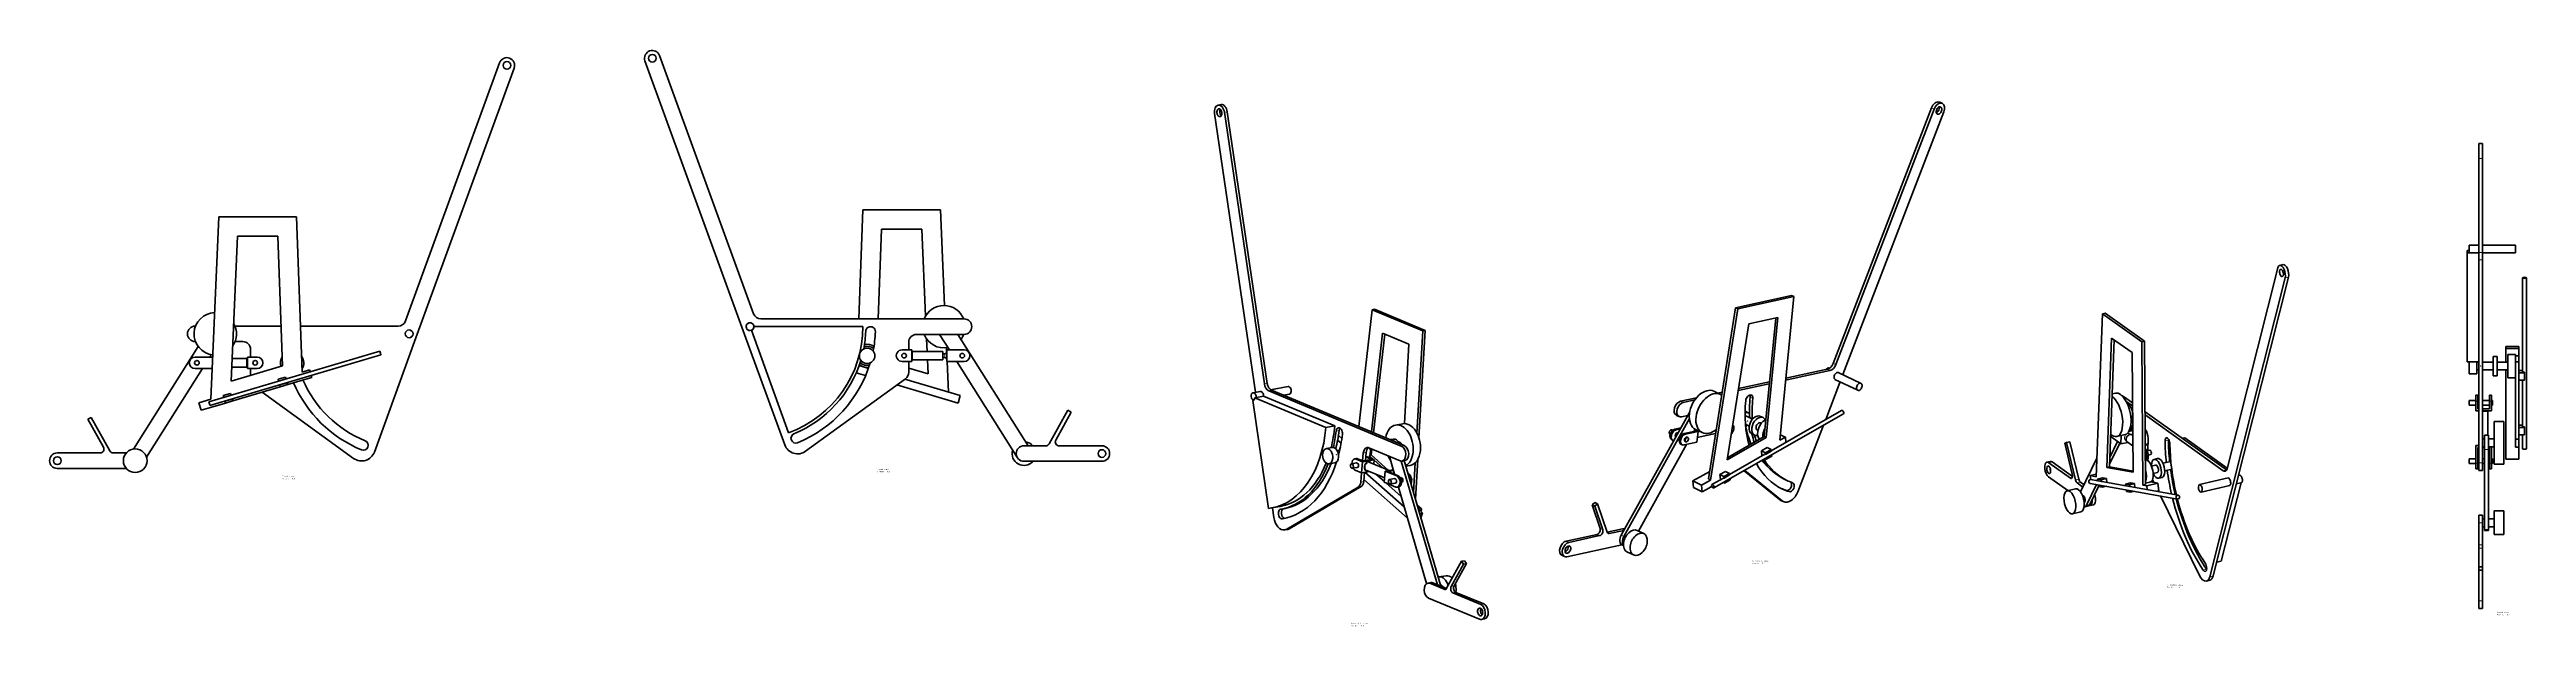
# Model space of a CAD drawing. Extents: x -1303 to 5084, y -25 to 1464.
import ezdxf
from ezdxf.enums import TextEntityAlignment as Align

# ---------------------------------------------------------------- set-up
doc = ezdxf.new("R2010")
doc.units = 0
doc.layers.get('0').update_dxf_attribs({"lineweight": 13})
doc.styles.get("Standard").update_dxf_attribs({"font": 'isocp.shx'})

# ---------------------------------------------------------------- blocks, each defined once
blk = doc.blocks.new('BLOCK25')
at = {"color": 7, "lineweight": 13}
for s, p, p2 in [('Scale:', (-327.630219, -375.863342), (-309.414093, -375.863342)), ('Front view', (-327.630219, -369.816498), (-297.269989, -369.816498)), ('  1:1', (-309.414093, -375.863342), (-294.233948, -375.863342))]:
    blk.add_text(s, height=3.5, dxfattribs=at).set_placement(p, p2, align=Align.FIT)
blk = doc.blocks.new('BLOCK26')
at = {"color": 7, "lineweight": 35}
for p, q in [((-9.214449, 33.159597), (233.274993, 699.393864)), ((270.862698, 685.713059), (14.004151, -20)), ((-490.909208, 301.52767), (-511.377147, -168.906915)), ((-490.909208, 301.52767), (-290.909208, 301.52767)), ((-275.726759, -98.785889), (-290.909208, 301.52767)), ((-443.037334, 251.52767), (-459.293724, -122.108777)), ((-339.048836, 251.52767), (-443.037334, 251.52767)), ((-326.378175, -82.55792), (-339.048836, 251.52767)), ((-449.087481, 20), (-330.267893, 20)), ((-280.231945, 20), (-28.008302, 20)), ((-710.937494, -297.209442), (-544.0645, -32.410093)), ((-507.151031, -59.824203), (-552.151031, -59.821767)), ((-75.680393, -44.475998), (-516.575008, -175.670276)), ((-72.828344, -54.060664), (-513.722959, -185.254942)), ((-419.151248, -63.828968), (-456.758023, -63.826932)), ((-417.152656, -89.829077), (-417.151031, -59.829077)), ((-392.151031, -59.83043), (-417.151031, -59.829077)), ((-89.781574, -305.148936), (14.004151, -20)), ((-532.965035, -89.822811), (-677.096688, -318.535479)), ((-507.936415, -89.824161), (-552.152656, -89.821767)), ((-459.293724, -122.108777), (-326.378175, -82.55792)), ((-419.152439, -85.828968), (-457.715209, -85.82688)), ((-392.152656, -89.83043), (-417.152656, -89.829077)), ((-318.986955, -111.658558), (-338.156286, -117.362657)), ((-313.282856, -130.827889), (-274.944193, -119.419691)), ((-274.944193, -119.419691), (-250.98253, -112.289567)), ((-511.377147, -168.906915), (-541.962697, -178.008068)), ((-512.296934, -190.047275), (-536.258598, -197.177399)), ((-512.296934, -190.047275), (-473.958272, -178.639077)), ((-479.662371, -159.469746), (-460.49304, -153.765647)), ((-475.355776, -173.942591), (-456.186445, -168.238491)), ((-454.788941, -172.934978), (-332.452187, -136.531988)), ((-143.2433, -321.493826), (-378.827729, -150.33172)), ((-828.303602, -220.50645), (-788.362686, -292.561769)), ((-819.557405, -215.658353), (-771.554458, -302.257961)), ((-907.329301, -307.409865), (-797.108883, -307.409865)), ((-762.808261, -307.409865), (-729.422646, -307.409865)), ((-729.422716, -347.409865), (-907.329301, -347.409865))]:
    blk.add_line(p, q, dxfattribs=at)
at = {"color": 7, "lineweight": 35, "ltscale": 0.020074}
blk.add_line((-551.715558, 20), (-550.912594, 20), dxfattribs=at)
at = {"color": 7, "lineweight": 35, "ltscale": 0.020073}
blk.add_line((-551.715558, -20), (-550.912625, -20), dxfattribs=at)
at = {"color": 7, "lineweight": 35, "ltscale": 0.179893}
blk.add_line((-510.223684, -53.736114), (-514.060083, -59.823835), dxfattribs=at)
at = {"color": 7, "lineweight": 35, "ltscale": 0.29909}
blk.add_line((-507.151031, -59.824203), (-507.151679, -71.787814), dxfattribs=at)
at = {"color": 7, "lineweight": 35, "ltscale": 0.49839}
blk.add_line((-449.087449, -20), (-429.151843, -20), dxfattribs=at)
at = {"color": 7, "lineweight": 13}
blk.add_line((-419.151248, -63.828968), (-419.152366, -84.482377), dxfattribs=at)
at = {"color": 7, "lineweight": 35, "ltscale": 0.495738}
blk.add_line((-409.151843, -59.829526), (-409.151843, -40), dxfattribs=at)
at = {"color": 7, "lineweight": 35, "ltscale": 0.132203}
for p, q in [((-75.680393, -44.475998), (-74.172201, -49.544467)), ((-516.575008, -175.670276), (-515.066815, -180.738745))]:
    blk.add_line(p, q, dxfattribs=at)
at = {"color": 7, "lineweight": 35, "ltscale": 0.117797}
for p, q in [((-74.172201, -49.544467), (-72.828344, -54.060664)), ((-515.066815, -180.738745), (-513.722959, -185.254942))]:
    blk.add_line(p, q, dxfattribs=at)
at = {"color": 7, "lineweight": 13, "ltscale": 0.033665}
blk.add_line((-419.152366, -84.482377), (-419.152439, -85.828968), dxfattribs=at)
at = {"color": 7, "lineweight": 35, "ltscale": 0.433972}
blk.add_line((-409.151843, -107.188417), (-409.151843, -89.829526), dxfattribs=at)
at = {"color": 7, "lineweight": 35, "ltscale": 0.1225}
for p, q in [((-338.156286, -117.362657), (-336.758781, -122.059143)), ((-318.986955, -111.658558), (-317.58945, -116.355044)), ((-314.68036, -126.131403), (-313.282856, -130.827889)), ((-479.662371, -159.469746), (-478.264867, -164.166232)), ((-475.355776, -173.942591), (-473.958272, -178.639077)), ((-460.49304, -153.765647), (-459.095535, -158.462133)), ((-456.186445, -168.238491), (-454.788941, -172.934978)), ((-333.849691, -131.835502), (-332.452187, -136.531988))]:
    blk.add_line(p, q, dxfattribs=at)
at = {"color": 7, "lineweight": 35, "ltscale": 0.5}
for p, q in [((-317.58945, -116.355044), (-336.758781, -122.059143)), ((-314.68036, -126.131403), (-333.849691, -131.835502)), ((-541.962697, -178.008068), (-536.258598, -197.177399)), ((-478.264867, -164.166232), (-459.095535, -158.462133)), ((-473.958272, -178.639077), (-454.788941, -172.934978)), ((-313.282856, -130.827889), (-332.452187, -136.531988))]:
    blk.add_line(p, q, dxfattribs=at)
at = {"color": 7, "lineweight": 35, "ltscale": 0.002484}
for p, q in [((-336.730446, -122.154366), (-336.758781, -122.059143)), ((-317.561115, -116.450267), (-317.58945, -116.355044)), ((-314.68036, -126.131403), (-314.708695, -126.03618)), ((-478.236532, -164.261455), (-478.264867, -164.166232)), ((-475.355776, -173.942591), (-475.384111, -173.847368)), ((-459.0672, -158.557356), (-459.095535, -158.462133)), ((-456.186445, -168.238491), (-456.21478, -168.143269)), ((-333.849691, -131.835502), (-333.878026, -131.740279))]:
    blk.add_line(p, q, dxfattribs=at)
at = {"color": 7, "lineweight": 35, "ltscale": 0.49663}
blk.add_line((-256.686629, -93.120236), (-275.726759, -98.785889), dxfattribs=at)
at = {"color": 7, "lineweight": 35, "ltscale": 0.125}
for p, q in [((-255.260602, -97.912576), (-256.686629, -93.120236)), ((-250.98253, -112.289567), (-252.408552, -107.497241))]:
    blk.add_line(p, q, dxfattribs=at)
at = {"color": 7, "lineweight": 35, "ltscale": 0.25}
blk.add_line((-828.303602, -220.50645), (-819.557405, -215.658353), dxfattribs=at)
at = {"color": 7, "lineweight": 35}
for centre, radius in [((252.068846, 692.553462), 10), ((0, 0), 10), ((0, 0), 9.95), ((-547.151843, -74.822037), 6), ((-547.151843, -74.822037), 6), ((-397.151844, -74.83016), 6), ((-397.151843, -74.83016), 6), ((-907.329301, -327.409865), 10), ((-706.329301, -327.409865), 30.55)]:
    blk.add_circle(centre, radius, dxfattribs=at)
for centre, radius, start, end in [((252.068846, 692.553462), 20, 340, 520), ((-551.715558, 0), 20, 90, 270), ((-500, 0), 54.7, 91.727971, 263.289456), ((-500, 0), 54.7, 324.702027, 390.3154), ((-28.008302, 40), 20, 270, 340), ((-552.151843, -74.821767), 15, 89.996897, 269.996897), ((-429.151843, -40), 20, 0, 90), ((-419.15114, -61.828968), 2, 269.996897, 359.996897), ((-392.151844, -74.83043), 15, 269.996897, 449.996897), ((-301.859, -75.261902), 30, 147.855475, 196.571108), ((-301.859, -75.261902), 30, 329.389347, 394.954616), ((-502.151278, -64.82447), 5.000024, 179.996943, 197.691443), ((-419.152547, -87.828968), 2, 359.996897, 89.996898), ((0, 0), 323.6, 202.966296, 247.6977), ((0, 0), 298.6, 203.504253, 247.6977), ((-907.329301, -327.409865), 20, 90, 270), ((-797.108883, -297.409865), 10, 270, 389), ((-762.808261, -297.409865), 10, 209, 270), ((-122.670816, -293.178231), 35, 234, 340), ((-118.060364, -287.828005), 12.5, 247.6977, 427.6977)]:
    blk.add_arc(centre, radius, start, end, dxfattribs=at)
blk = doc.blocks.new('BLOCK27')
at = {"color": 7, "lineweight": 13}
for s, p, p2 in [('Scale:', (327.630219, -375.863342), (345.846344, -375.863342)), ('Front view', (327.630219, -369.816498), (357.990448, -369.816498)), ('  1:1', (345.846344, -375.863342), (361.026489, -375.863342))]:
    blk.add_text(s, height=3.5, dxfattribs=at).set_placement(p, p2, align=Align.FIT)
blk = doc.blocks.new('BLOCK28')
at = {"color": 7, "lineweight": 35}
for p, q in [((-270.862698, 685.713059), (-14.004151, -20)), ((9.214449, 33.159597), (-233.274993, 699.393864)), ((280.231882, 20.00007), (290.909208, 301.52767)), ((490.909208, 301.52767), (290.909208, 301.52767)), ((490.909208, 301.52767), (501.649409, 54.675166)), ((330.267829, 20.00007), (339.048836, 251.52767)), ((339.048836, 251.52767), (443.037334, 251.52767)), ((443.037334, 251.52767), (452.779655, 27.610411)), ((291.1, 0), (10, 0)), ((551.715558, 20), (28.008302, 20)), ((89.781574, -305.148936), (-14.004151, -20)), ((3.420201, -9.396926), (99.562064, -273.544522)), ((392.151031, -59.83043), (417.151031, -59.829077)), ((417.152656, -89.829077), (417.151031, -59.829077)), ((419.151248, -63.828968), (497.151248, -63.824745)), ((551.715558, -20), (429.151844, -20)), ((455.35613, -31.607209), (456.757961, -63.826872)), ((488.96363, -19.999989), (514.060069, -59.823813)), ((552.151031, -59.821767), (507.151031, -59.824203)), ((507.151031, -59.824203), (507.152656, -89.824203)), ((717.365656, -307.409854), (536.243819, -19.999989)), ((273.825257, -119.086735), (297.949655, -126.265283)), ((305.202334, -107.556753), (281.208688, -100.417113)), ((392.152656, -89.83043), (417.152656, -89.829077)), ((459.293724, -122.108777), (409.151779, -107.188349)), ((409.151843, -118.109452), (409.151843, -89.829504)), ((419.152439, -85.828968), (497.152439, -85.824745)), ((457.715148, -85.82682), (459.293724, -122.108777)), ((497.152439, -85.824745), (497.151321, -65.171337)), ((552.152656, -89.821767), (507.152656, -89.824203)), ((507.936366, -89.824086), (511.377147, -168.906915)), ((532.965022, -89.822789), (689.403266, -338.063946)), ((143.2433, -321.493826), (400.907549, -134.289792)), ((378.827693, -150.33166), (536.258598, -197.177399)), ((541.962697, -178.008068), (399.203179, -135.528003)), ((819.557405, -215.658353), (771.554458, -302.257961)), ((828.303602, -220.50645), (788.362686, -292.561769)), ((762.808261, -307.409865), (706.329301, -307.409865)), ((907.329301, -307.409865), (797.108883, -307.409865)), ((706.329301, -347.409865), (907.329301, -347.409865))]:
    blk.add_line(p, q, dxfattribs=at)
at = {"color": 7, "lineweight": 35, "ltscale": 0.495738}
blk.add_line((409.151843, -59.829504), (409.151843, -40), dxfattribs=at)
at = {"color": 7, "lineweight": 13, "ltscale": 0.033665}
blk.add_line((419.151321, -65.17556), (419.151248, -63.828968), dxfattribs=at)
at = {"color": 7, "lineweight": 35, "ltscale": 0.033665}
blk.add_line((497.151321, -65.171337), (497.151248, -63.824745), dxfattribs=at)
at = {"color": 7, "lineweight": 35, "ltscale": 0.300751}
blk.add_line((506.39186, -54.325218), (506.914775, -66.34388), dxfattribs=at)
at = {"color": 7, "lineweight": 13}
blk.add_line((419.152439, -85.828968), (419.151321, -65.17556), dxfattribs=at)
at = {"color": 7, "lineweight": 35, "ltscale": 0.125}
for p, q in [((497.151573, -69.824745), (502.151573, -69.824474)), ((497.152114, -79.824745), (502.152114, -79.824474))]:
    blk.add_line(p, q, dxfattribs=at)
at = {"color": 7, "lineweight": 13, "ltscale": 0.184928}
blk.add_line((502.151973, -77.221602), (502.151573, -69.824474), dxfattribs=at)
at = {"color": 7, "lineweight": 13, "ltscale": 0.065072}
blk.add_line((502.152114, -79.824474), (502.151973, -77.221602), dxfattribs=at)
at = {"color": 7, "lineweight": 35, "ltscale": 0.5}
blk.add_line((536.258598, -197.177399), (541.962697, -178.008068), dxfattribs=at)
at = {"color": 7, "lineweight": 35, "ltscale": 0.25}
blk.add_line((828.303602, -220.50645), (819.557405, -215.658353), dxfattribs=at)
at = {"color": 7, "lineweight": 35}
for centre, radius in [((-252.068846, 692.553462), 10), ((0, 0), 9.95), ((301.859, -75.261902), 20), ((397.151843, -74.83016), 6), ((547.151843, -74.822037), 6), ((907.329301, -327.409865), 10)]:
    blk.add_circle(centre, radius, dxfattribs=at)
for centre, radius, start, end in [((-252.068846, 692.553462), 20, 20, 200), ((0, 0), 10, 0, 290), ((0, 0), 10, 290, 360), ((28.008302, 40), 20, 200, 270), ((0, 0), 291.1, 290, 360), ((310.848875, -12.497477), 12.5, 357.6977, 537.6977), ((500, 0), 54.7, 21.446436, 158.553564), ((551.715558, 0), 20, 270, 450), ((0, 0), 298.6, 348.935272, 357.6977), ((301.859, -75.261902), 25, 47.974547, 108.014655), ((301.859, -75.261902), 30, 53.86319, 103.162372), ((0, 0), 323.6, 348.81958, 357.6977), ((392.151844, -74.83043), 15, 90.003103, 270.003103), ((429.151843, -40), 20, 90, 180), ((419.15114, -61.828968), 2, 180.003103, 270.003103), ((500, 0), 54.7, 201.44637, 280.772171), ((500, 0), 54.7, 323.664977, 338.55363), ((552.151843, -74.821767), 15, 270.003103, 450.003103), ((0, 0), 298.6, 292.3023, 343.064733), ((0, 0), 323.6, 292.3023, 343.180425), ((301.859, -75.261902), 30, 228.837613, 278.136795), ((301.859, -75.261902), 25, 223.985338, 284.025445), ((397.151844, -74.83016), 6, 270.003103, 450.003103), ((389.151843, -118.109452), 20, 306, 360), ((419.152547, -87.828968), 2, 90.003102, 180.003103), ((502.1513, -64.824472), 5.000002, 270.003124, 359.869573), ((502.152383, -84.824476), 5.000002, 0.136629, 90.003081), ((547.151843, -74.822037), 6, 270.003103, 450.003103), ((122.670816, -293.178231), 35, 200, 306), ((118.060364, -287.828005), 12.5, 112.3023, 292.3023), ((706.329301, -327.409865), 30.55, 163.112805, 319.105858), ((706.329301, -327.409865), 20, 90, 270), ((706.329301, -327.409865), 30.55, 40.894287, 81.324377), ((762.808261, -297.409865), 10, 270, 331), ((797.108883, -297.409865), 10, 151, 270), ((907.329301, -327.409865), 20, 270, 450), ((706.329301, -327.409865), 20, 268.46858, 270.060063)]:
    blk.add_arc(centre, radius, start, end, dxfattribs=at)
blk = doc.blocks.new('BLOCK29')
at = {"color": 7, "lineweight": 13}
for s, p, p2 in [('Scale:', (340.357422, -577.967773), (358.573547, -577.967773)), ('Isometric view', (340.357422, -571.920959), (382.861755, -571.920959)), ('  1:1', (358.573547, -577.967773), (373.753662, -577.967773))]:
    blk.add_text(s, height=3.5, dxfattribs=at).set_placement(p, p2, align=Align.FIT)
blk = doc.blocks.new('BLOCK30')
at = {"color": 7, "lineweight": 35, "ltscale": 0.191}
for p, q in [((-3.047774, 767.192843), (4.479545, 768.500189)), ((441.864838, -95.646527), (449.392156, -94.339182)), ((471.19284, -151.081695), (478.720159, -149.774349)), ((158.559966, -275.531431), (166.087284, -274.224086)), ((169.212511, -328.692803), (176.73983, -327.385458)), ((624.774479, -409.823468), (632.301798, -408.516123)), ((630.0836, -416.824148), (637.610918, -415.516802)), ((538.124094, -465.868228), (545.651412, -464.560883)), ((676.234485, -559.941018), (683.761804, -558.633673))]:
    blk.add_line(p, q, dxfattribs=at)
at = {"color": 7, "lineweight": 35}
for p, q in [((-12.466693, 746.077423), (93.292685, 26.302062)), ((116.236123, 47.772435), (13.216968, 748.898433)), ((123.763442, 49.07978), (20.744287, 750.205779)), ((359.52364, -62.098295), (394.003404, 239.443343)), ((524.6165, 185.052614), (394.003404, 239.443343)), ((530.638355, 186.09849), (400.02526, 240.489219)), ((392.20039, -75.705753), (421.288365, 178.682169)), ((397.834386, -78.051889), (426.922361, 176.336034)), ((421.288365, 178.682169), (489.199663, 150.402118)), ((489.199663, 150.402118), (477.592771, -54.584393)), ((524.6165, 185.052614), (509.666111, -78.98258)), ((530.638355, 186.09849), (514.920935, -91.48307)), ((86.335085, 4.853264), (127.17997, -273.128154)), ((113.994659, 15.944822), (91.412702, 12.022786)), ((274.989408, -64.423385), (91.412702, 12.022786)), ((297.571364, -60.501348), (113.994659, 15.944822)), ((469.431735, -112.308929), (127.416606, 30.115169)), ((132.156157, 33.051849), (177.271031, 40.887404)), ((476.959054, -111.001584), (134.943925, 31.422515)), ((297.571364, -60.501348), (274.989408, -64.423385)), ((466.10904, -150.44447), (386.06691, -117.112821)), ((364.855906, -205.210175), (366.932309, -181.378692)), ((366.784648, -181.404349), (369.275608, -152.802251)), ((369.603713, -150.718202), (371.344253, -130.741519)), ((372.383225, -203.902829), (374.459628, -180.071346)), ((476.679899, -269.275818), (375.583266, -179.876105)), ((377.122148, -149.512822), (378.871572, -129.434174)), ((380.163682, -175.187736), (426.551537, -194.501059)), ((388.61873, -154.87734), (438.184187, -175.51364)), ((435.406342, -174.357006), (391.283838, -135.339493)), ((421.791809, -168.68868), (399.279603, -148.781146)), ((425.69943, -204.284433), (404.034453, -185.126102)), ((428.051905, -177.273433), (425.560945, -205.87553)), ((428.051905, -177.273433), (448.760496, -173.676763)), ((457.440054, -189.509024), (428.051905, -177.273433)), ((435.080915, -177.97927), (461.203714, -188.855351)), ((438.634189, -139.003203), (452.084533, -185.058612)), ((562.44443, -470.074327), (469.316332, -151.193812)), ((571.448604, -473.823891), (476.903068, -150.089916)), ((505.311433, -155.889502), (500.973072, -232.508243)), ((511.74951, -147.49284), (505.967396, -249.609347)), ((174.305612, -326.799706), (358.127784, -218.394259)), ((181.832931, -325.492361), (365.655102, -217.086914)), ((372.822418, -198.861518), (485.1163, -298.162954)), ((454.949094, -218.111121), (425.560945, -205.87553)), ((468.840955, -242.434467), (429.222509, -207.39989)), ((461.726522, -218.07381), (534.537923, -467.387793)), ((134.704686, -272.062341), (157.286643, -268.140304)), ((140.749332, -296.677565), (137.0721, -271.651128)), ((624.774479, -409.823468), (586.23181, -479.331965)), ((630.0836, -416.824148), (598.014121, -474.658785)), ((637.610918, -415.516802), (605.54144, -473.351439)), ((539.884862, -504.641052), (671.151022, -559.303735)), ((580.092016, -481.86517), (543.207556, -466.505511)), ((585.917927, -479.849314), (550.734875, -465.198166)), ((674.473717, -521.168194), (602.492568, -491.19335)), ((682.001036, -519.860849), (610.019887, -489.886004))]:
    blk.add_line(p, q, dxfattribs=at)
at = {"color": 7, "lineweight": 13, "ltscale": 0.191}
for p, q in [((13.216968, 748.898433), (20.744287, 750.205779)), ((116.236123, 47.772435), (123.763442, 49.07978)), ((127.416606, 30.115169), (134.943925, 31.422515)), ((301.315523, -73.911659), (308.842842, -72.604314)), ((469.431735, -112.308929), (476.959054, -111.001584)), ((371.344253, -130.741519), (378.871572, -129.434174)), ((358.127784, -218.394259), (365.655102, -217.086914)), ((364.855906, -205.210175), (372.383225, -203.902829)), ((174.305612, -326.799706), (181.832931, -325.492361)), ((543.207556, -466.505511), (550.734875, -465.198166)), ((598.014121, -474.658785), (605.54144, -473.351439)), ((602.492568, -491.19335), (610.019887, -489.886004)), ((674.473717, -521.168194), (682.001036, -519.860849))]:
    blk.add_line(p, q, dxfattribs=at)
at = {"color": 7, "lineweight": 35, "ltscale": 0.1528}
for p, q in [((394.003404, 239.443343), (400.02526, 240.489219)), ((524.6165, 185.052614), (530.638355, 186.09849))]:
    blk.add_line(p, q, dxfattribs=at)
at = {"color": 7, "lineweight": 35, "ltscale": 0.013023}
blk.add_line((86.848307, 4.9424), (86.335085, 4.853264), dxfattribs=at)
at = {"color": 7, "lineweight": 35, "ltscale": 0.493608}
blk.add_line((86.943205, 25.199259), (106.396289, 28.577872), dxfattribs=at)
at = {"color": 7, "lineweight": 35, "ltscale": 0.382796}
blk.add_line((165.590037, 18.660738), (180.676036, 21.280876), dxfattribs=at)
at = {"color": 7, "lineweight": 35, "ltscale": 0.4775}
for p, q in [((454.74484, -58.190057), (473.563138, -54.921693)), ((566.427258, -450.244595), (585.245556, -446.976231))]:
    blk.add_line(p, q, dxfattribs=at)
at = {"color": 7, "lineweight": 35, "ltscale": 0.382}
for p, q in [((276.105475, -118.744442), (291.160113, -116.129751)), ((282.949706, -158.154549), (298.004344, -155.539858)), ((366.784648, -181.404349), (381.839285, -178.789658)), ((369.275608, -152.802251), (384.330246, -150.18756)), ((399.384883, -147.572869), (384.330246, -150.18756))]:
    blk.add_line(p, q, dxfattribs=at)
at = {"color": 7, "lineweight": 35, "ltscale": 0.171123}
blk.add_line((310.62563, -122.898682), (303.881677, -124.069972), dxfattribs=at)
at = {"color": 7, "lineweight": 35, "ltscale": 0.299127}
blk.add_line((305.247656, -96.840317), (314.210864, -104.766478), dxfattribs=at)
at = {"color": 7, "lineweight": 35, "ltscale": 0.296768}
blk.add_line((307.174093, -85.194761), (316.066615, -93.058414), dxfattribs=at)
at = {"color": 7, "lineweight": 35, "ltscale": 0.385612}
blk.add_line((391.283838, -135.339493), (393.03613, -120.014876), dxfattribs=at)
at = {"color": 7, "lineweight": 35, "ltscale": 0.007117}
blk.add_line((462.114486, -102.27927), (462.39496, -102.230557), dxfattribs=at)
at = {"color": 7, "lineweight": 35, "ltscale": 0.33425}
for p, q in [((340.769286, -158.041598), (353.942094, -155.753743)), ((342.822555, -169.86463), (355.995363, -167.576775)), ((438.729782, -198.826901), (451.90259, -196.539047)), ((440.783051, -210.649933), (453.955859, -208.362078))]:
    blk.add_line(p, q, dxfattribs=at)
at = {"color": 7, "lineweight": 35, "ltscale": 0.0955}
for p, q in [((352.900454, -144.873286), (349.136795, -145.526959)), ((462.524817, -217.93519), (458.761158, -218.588863))]:
    blk.add_line(p, q, dxfattribs=at)
at = {"color": 7, "lineweight": 35, "ltscale": 0.442132}
for p, q in [((350.457898, -174.606798), (366.784648, -181.404349)), ((352.948859, -146.0047), (369.275608, -152.802251)), ((383.058134, -140.775318), (399.384883, -147.572869))]:
    blk.add_line(p, q, dxfattribs=at)
at = {"color": 7, "lineweight": 13, "ltscale": 0.0955}
for p, q in [((356.712518, -145.351028), (352.948859, -146.0047)), ((379.294475, -141.428991), (383.058134, -140.775318)), ((461.203714, -188.855351), (457.440054, -189.509024))]:
    blk.add_line(p, q, dxfattribs=at)
at = {"color": 7, "lineweight": 35, "ltscale": 0.353706}
for p, q in [((369.773917, -150.789068), (356.712518, -145.351028)), ((392.355874, -146.867032), (379.294475, -141.428991))]:
    blk.add_line(p, q, dxfattribs=at)
at = {"color": 7, "lineweight": 35, "ltscale": 0.2865}
for q in [(369.773917, -150.789068), (392.355874, -146.867032)]:
    blk.add_line((381.064896, -148.82805), q, dxfattribs=at)
at = {"color": 7, "lineweight": 35, "ltscale": 0.034035}
blk.add_line((377.904745, -140.530538), (379.24607, -140.297577), dxfattribs=at)
at = {"color": 7, "lineweight": 35, "ltscale": 0.124901}
blk.add_line((386.761634, -177.934744), (381.839285, -178.789658), dxfattribs=at)
at = {"color": 7, "lineweight": 35, "ltscale": 0.289706}
blk.add_line((396.603753, -146.414893), (387.922855, -138.738378), dxfattribs=at)
at = {"color": 7, "lineweight": 35, "ltscale": 0.065263}
blk.add_line((388.711834, -135.786199), (391.283838, -135.339493), dxfattribs=at)
at = {"color": 7, "lineweight": 35, "ltscale": 0.285438}
blk.add_line((398.394281, -158.947319), (399.384883, -147.572869), dxfattribs=at)
at = {"color": 7, "lineweight": 35, "ltscale": 0.360697}
blk.add_line((449.296003, -175.510392), (435.080915, -177.97927), dxfattribs=at)
at = {"color": 7, "lineweight": 35, "ltscale": 0.282485}
blk.add_line((481.152744, -164.641284), (492.285493, -162.707747), dxfattribs=at)
at = {"color": 7, "lineweight": 35, "ltscale": 0.020386}
blk.add_line((486.796539, -183.966222), (487.54933, -184.279642), dxfattribs=at)
at = {"color": 7, "lineweight": 13, "ltscale": 0.015969}
blk.add_line((487.54933, -184.279642), (486.919994, -184.388945), dxfattribs=at)
at = {"color": 7, "lineweight": 35, "ltscale": 0.053941}
blk.add_line((466.713253, -193.966729), (468.839057, -193.597519), dxfattribs=at)
at = {"color": 7, "lineweight": 35, "ltscale": 0.026901}
blk.add_line((469.83217, -205.604679), (470.892326, -205.420551), dxfattribs=at)
at = {"color": 7, "lineweight": 35, "ltscale": 0.002222}
blk.add_line((162.793293, -300.170437), (162.880859, -300.155229), dxfattribs=at)
at = {"color": 7, "lineweight": 35, "ltscale": 0.353303}
blk.add_line((510.447357, -264.949227), (521.033939, -274.310938), dxfattribs=at)
at = {"color": 7, "lineweight": 35, "ltscale": 0.353262}
blk.add_line((513.5605, -275.608941), (524.145853, -284.969566), dxfattribs=at)
at = {"color": 7, "lineweight": 35, "ltscale": 0.189611}
blk.add_line((516.673275, -286.267404), (524.145853, -284.969566), dxfattribs=at)
at = {"color": 7, "lineweight": 35, "ltscale": 0.337665}
blk.add_line((524.145853, -284.969566), (520.053372, -297.841226), dxfattribs=at)
at = {"color": 7, "lineweight": 35, "ltscale": 0.219654}
for p, q in [((630.0836, -416.824148), (624.774479, -409.823468)), ((637.610918, -415.516802), (632.301798, -408.516123))]:
    blk.add_line(p, q, dxfattribs=at)
at = {"color": 7, "lineweight": 13, "ltscale": 0.122492}
blk.add_line((580.092016, -481.86517), (584.919439, -481.026743), dxfattribs=at)
at = {"color": 7, "lineweight": 35}
for centre, major_axis, ratio, start_param, end_param in [((0.375138, 747.487915), (3.422368, -19.705009), 0.645216, 3.1416354331, 4.6719893537), ((0.375138, 747.487915), (3.422368, -19.705009), 0.645216, 3.1011930269, 3.1416354331), ((0.375138, 747.487915), (3.422368, -19.705009), 0.645216, 1.5303967001, 3.1011930269), ((7.902456, 748.795288), (3.422368, -19.705009), 0.645216, 1.5303967001, 3.1416354331), ((0.375138, 747.487915), (1.711184, -9.852505), 0.645216, 4.3229235033, 6.2831654606), ((0.375138, 747.487915), (1.711184, -9.852505), 0.645216, 3.141572807, 4.3229235033), ((0.375138, 747.487915), (1.711184, -9.852505), 0.645216, 6.2831654606, 9.4247581142), ((7.902456, 748.795288), (1.711184, -9.852505), 0.645216, 4.3229235033, 5.6495845865), ((7.902456, 748.795288), (1.711184, -9.852505), 0.645216, 3.775193303, 4.3229235033), ((88.645706, 15.395995), (1.702628, -9.803243), 0.645216, 3.141572807, 5.9899545468), ((84.88205, 14.742322), (1.711184, -9.852505), 0.645216, 6.2427856805, 6.2832397444), ((84.88205, 14.742322), (1.711184, -9.852505), 0.645216, 0.0000544372, 1.1813308497), ((88.645706, 15.395995), (1.702628, -9.803243), 0.645216, 1.1813308497, 3.141572807), ((88.645706, 15.395995), (1.702628, -9.803243), 0.645216, 1.1792675117, 1.1813308497), ((107.464005, 18.664358), (1.711184, -9.852505), 0.645216, 3.141572807, 3.2416361058), ((107.464005, 18.664358), (1.711184, -9.852505), 0.645216, 1.1813308497, 3.141572807), ((129.077957, 49.182941), (3.422368, -19.705009), 0.645216, 4.6719893537, 5.8937198301), ((136.60527, 50.490284), (3.422368, -19.705009), 0.645216, 4.6719893537, 5.8937198301), ((178.973541, 31.084141), (1.702628, -9.803243), 0.645216, 1.1813308497, 3.141572807), ((178.973541, 31.084141), (1.702628, -9.803243), 0.645216, 6.2831654606, 7.4645161569), ((107.464005, 18.664358), (49.812565, -286.806427), 0.645216, 0.9713276676, 1.1813308497), ((464.106018, -112.083084), (9.360176, -53.8932), 0.645216, 3.141621449, 4.2035889536), ((464.106018, -112.083084), (9.360176, -53.8932), 0.645216, 1.1813308497, 3.141621449), ((482.924316, -108.81472), (9.360176, -53.8932), 0.645216, 1.1813308497, 3.141621449), ((84.88205, 14.742322), (49.812565, -286.806427), 0.645216, 0.0000544372, 1.1813308497), ((279.527588, -138.449493), (3.422368, -19.705009), 0.645216, 3.141572807, 6.2831654606), ((279.527588, -138.449493), (3.422368, -19.705009), 0.645216, 1.1813308497, 3.141572807), ((294.582214, -135.834808), (3.422368, -19.705009), 0.645216, 1.1813308497, 3.141572807), ((107.464005, 18.664358), (51.095951, -294.195801), 0.645216, 0.9865096126, 1.1411481399), ((114.991325, 19.971704), (51.095951, -294.195801), 0.645216, 0.9685103401, 1.1411481399), ((309.430542, -77.787079), (2.13898, -12.315631), 0.645216, 3.1415643562, 4.2827407935), ((309.430542, -77.787079), (2.13898, -12.315631), 0.645216, 1.1411481399, 3.1415643562), ((107.464005, 18.664358), (55.373913, -318.827057), 0.645216, 0.9576829891, 1.1411481399), ((316.957855, -76.479736), (2.13898, -12.315631), 0.645216, 3.6350120914, 4.2827407935), ((326.573334, -130.27858), (4.27796, -24.631262), 0.645216, 3.9215486836, 4.3008721367), ((384.405548, -136.180588), (3.422368, -19.705009), 0.645216, 3.141572807, 4.3229235033), ((391.932892, -134.873245), (3.422368, -19.705009), 0.645216, 3.4421213973, 4.3229235033), ((384.405548, -136.180588), (3.422368, -19.705009), 0.645216, 2.7521271765, 3.141572807), ((369.855408, -122.761353), (5.133552, -29.557514), 0.645216, 1.1813308497, 1.6129505533), ((445.28772, -115.351448), (3.422368, -19.705009), 0.645216, 3.1416331725, 3.2308131192), ((445.28772, -115.351448), (3.422368, -19.705009), 0.645216, 2.2734406097, 3.1416331725), ((452.815033, -114.044098), (3.422368, -19.705009), 0.645216, 1.9058866954, 3.1416331725), ((464.106018, -112.083084), (1.711184, -9.852505), 0.645216, 1.8905109097, 3.141572807), ((467.770386, -131.376694), (3.422368, -19.705009), 0.645216, 0.0000066403, 2.7521271765), ((475.297699, -130.069351), (3.422368, -19.705009), 0.645216, 0.0000066403, 2.7521271765), ((464.106018, -112.083084), (9.360176, -53.8932), 0.645216, 0.2186325821, 1.1813308497), ((482.924316, -108.81472), (9.360176, -53.8932), 0.645216, 0.0000287954, 1.1813308497), ((107.464005, 18.664358), (49.812565, -286.806427), 0.645216, 0.0000544372, 0.8078732424), ((107.464005, 18.664358), (51.095951, -294.195801), 0.645216, 0.0000000452, 0.8186372821), ((107.464005, 18.664358), (55.373913, -318.827057), 0.645216, 6.2829683902, 7.1765808341), ((114.991325, 19.971704), (51.095951, -294.195801), 0.645216, 0.0000000452, 0.8175765419), ((279.527588, -138.449493), (3.422368, -19.705009), 0.645216, 6.2831654606, 7.4645161569), ((294.582214, -135.834808), (3.422368, -19.705009), 0.645216, 6.2831654606, 7.4645161569), ((341.795929, -163.95311), (1.02671, -5.911503), 0.645216, 3.141572807, 6.2831654606), ((341.795929, -163.95311), (1.02671, -5.911503), 0.645216, 1.1813308497, 3.141572807), ((351.703369, -160.305756), (-2.566776, 14.778757), 0.645216, 6.2831651455, 7.5770016202), ((341.795929, -163.95311), (1.02671, -5.911503), 0.645216, 6.2831654606, 7.4645161569), ((351.703369, -160.305756), (-2.566776, 14.778757), 0.645216, 2.1253311715, 2.7521813256), ((351.703369, -160.305756), (-2.566776, 14.778757), 0.645216, 5.8937739791, 6.2831651455), ((355.467041, -159.652069), (2.566776, -14.778757), 0.645216, 2.7521813256, 3.1415724919), ((354.968719, -161.665253), (-1.02671, 5.911503), 0.645216, 3.1415724919, 6.2831651455), ((378.048981, -155.730042), (2.566776, -14.778757), 0.645216, 2.7521813256, 2.8973006098), ((381.812653, -155.07637), (-2.566776, 14.778757), 0.645216, 5.8937739791, 6.2831651455), ((369.855408, -122.761353), (5.133552, -29.557514), 0.645216, 0.7453867376, 1.1813308497), ((435.330353, -186.240768), (-4.227981, -10.155007), 0.706802, 4.9817585263, 5.2879578388), ((435.330353, -186.240768), (-4.227981, -10.155007), 0.706802, 3.4266577734, 3.7014635223), ((464.106018, -112.083084), (9.360176, -53.8932), 0.645216, 5.0905133899, 5.3391399383), ((456.19458, -203.810074), (-2.566776, 14.778757), 0.645216, 3.1415724919, 5.8937739791), ((459.958221, -203.156403), (2.566776, -14.778757), 0.645216, 1.1813849988, 2.7521813256), ((467.770386, -131.376694), (3.422368, -19.705009), 0.645216, 5.8937198301, 6.2831919475), ((486.303864, -198.580688), (2.566776, -14.778757), 0.645216, 1.1813849988, 2.7521813256), ((482.540192, -199.23436), (-2.566776, 14.778757), 0.645216, 4.3436878652, 5.4268001819), ((351.794586, -199.771103), (3.422368, -19.705009), 0.645216, 0.2388530536, 1.1813308497), ((359.32193, -198.46376), (3.422368, -19.705009), 0.645216, 0.2388530536, 1.1813308497), ((439.756409, -204.738419), (1.02671, -5.911503), 0.645216, 3.141572807, 6.2831654606), ((439.756409, -204.738419), (1.02671, -5.911503), 0.645216, 1.1813308497, 3.141572807), ((439.756409, -204.738419), (1.02671, -5.911503), 0.645216, 6.2831654606, 7.4645161569), ((452.92923, -202.450562), (-1.02671, 5.911503), 0.645216, 3.1415724919, 6.2831651455), ((456.19458, -203.810074), (-2.566776, 14.778757), 0.645216, 2.7521813256, 3.1415724919), ((459.958221, -203.156403), (2.566776, -14.778757), 0.645216, 6.2831651455, 7.4645703059), ((469.865692, -199.509033), (1.02671, -5.911503), 0.645216, 0.0001013875, 3.1416940411), ((486.303864, -198.580688), (2.566776, -14.778757), 0.645216, 0.6599818725, 1.1813849988), ((84.88205, 14.742322), (49.812565, -286.806427), 0.645216, 6.2427856805, 6.2832397444), ((163.222534, -294.209167), (5.989144, -34.483768), 0.645216, 4.6719893537, 6.2832227203), ((160.656036, -287.854492), (2.13898, -12.315631), 0.645216, 3.1413757366, 6.2829683902), ((107.464005, 18.664358), (51.095951, -294.195801), 0.645216, 6.2829683902, 6.2831853523), ((168.18335, -286.54715), (2.13898, -12.315631), 0.645216, 3.1413757366, 6.1282314614), ((517.721802, -278.05658), (-3.312206, -3.74557), 0.594697, 3.1416354982, 4.8980906329), ((517.721802, -278.05658), (-3.312206, -3.74557), 0.594697, 1.3849815274, 3.1416354982), ((163.222534, -294.209167), (5.989144, -34.483768), 0.645216, 0.0000374131, 0.2388530536), ((170.749847, -292.901825), (5.989144, -34.483768), 0.645216, 0.0000374131, 0.2388530536), ((590.473755, -477.075531), (5.227667, -30.099401), 0.645216, 2.3526986908, 3.141621449), ((541.546204, -485.573273), (3.422368, -19.705009), 0.645216, 3.141572807, 5.8937198301), ((541.546204, -485.573273), (3.422368, -19.705009), 0.645216, 2.7521271765, 3.141572807), ((549.073547, -484.26593), (3.422368, -19.705009), 0.645216, 2.7521271765, 3.141572807), ((571.655457, -480.343903), (5.227667, -30.099401), 0.645216, 3.141621449, 3.2323769242), ((571.655457, -480.343903), (5.227667, -30.099401), 0.645216, 1.7233727467, 3.141621449), ((571.655457, -480.343903), (1.711184, -9.852505), 0.645216, 1.8905109097, 3.061439893), ((580.922668, -472.331299), (1.711184, -9.852505), 0.645216, 5.8937198301, 6.283242794), ((580.922668, -472.331299), (1.711184, -9.852505), 0.645216, 0.0000574868, 0.6751853666), ((603.323242, -481.659454), (1.711184, -9.852505), 0.645216, 3.8167780202, 5.8937198301), ((610.850586, -480.352112), (1.711184, -9.852505), 0.645216, 3.8167780202, 5.8937198301), ((590.473755, -477.075531), (5.227667, -30.099401), 0.645216, 1.1813308497, 1.7645424784), ((590.473755, -477.075531), (5.227667, -30.099401), 0.645216, 1.0261515682, 1.1813308497), ((672.812378, -540.235962), (1.711184, -9.852505), 0.645216, 4.3229235033, 6.2831654606), ((672.812378, -540.235962), (1.711184, -9.852505), 0.645216, 3.141572807, 4.3229235033), ((672.812378, -540.235962), (1.711184, -9.852505), 0.645216, 6.2831654606, 9.4247581142), ((672.812378, -540.235962), (3.422368, -19.705009), 0.645216, 5.8937198301, 6.2831654606), ((680.339661, -538.928589), (1.711184, -9.852505), 0.645216, 4.3229235033, 5.6495845865), ((680.339661, -538.928589), (1.711184, -9.852505), 0.645216, 3.775193303, 4.3229235033), ((672.812378, -540.235962), (3.422368, -19.705009), 0.645216, 6.2831654606, 9.0353124837), ((680.339661, -538.928589), (3.422368, -19.705009), 0.645216, 6.2831654606, 9.0353124837)]:
    blk.add_ellipse(centre, major_axis=major_axis, ratio=ratio, start_param=start_param, end_param=end_param, dxfattribs=at)
at = {"color": 7, "lineweight": 13}
for centre, major_axis, start_param, end_param in [((383.084778, -164.488602), (-4.996704, -12.001372), 2.5795228371, 6.8452551386), ((384.3909, -165.03241), (-4.227981, -10.155007), 3.5640612743, 6.2832907866), ((384.3909, -165.03241), (-4.227981, -10.155007), 3.1416144366, 3.5640612743)]:
    blk.add_ellipse(centre, major_axis=major_axis, ratio=0.706802, start_param=start_param, end_param=end_param, dxfattribs=at)
at = {"color": 7, "lineweight": 5}
blk.add_point((302.109558, -134.527466), dxfattribs=at)
blk = doc.blocks.new('BLOCK31')
at = {"color": 7, "lineweight": 13}
for s, p, p2 in [('Scale:', (-114.478844, -534.558472), (-96.262703, -534.558472)), ('Isometric view', (-114.478844, -528.511658), (-71.974525, -528.511658)), ('  1:1', (-96.262703, -534.558472), (-81.082588, -534.558472))]:
    blk.add_text(s, height=3.5, dxfattribs=at).set_placement(p, p2, align=Align.FIT)
blk = doc.blocks.new('BLOCK32')
at = {"color": 7, "lineweight": 35}
for p, q in [((94.552037, -17.227284), (347.812441, 641.74851)), ((101.368675, -20.496852), (354.629079, 638.478942)), ((380.1707, 631.642232), (119.60795, -46.334044)), ((-157.099442, 126.031085), (-12.658332, 157.487517)), ((-151.646132, 123.415431), (-7.205021, 154.871863)), ((-43.18728, -215.776082), (-7.205021, 154.871863)), ((-157.099442, 126.031085), (-227.052111, -315.566953)), ((-151.646132, 123.415431), (-221.598801, -318.182607)), ((-122.936591, 84.351862), (-178.495573, -266.381538)), ((-47.83552, 100.707398), (-122.936591, 84.351862)), ((-83.318175, -206.00481), (-53.666025, 99.43762)), ((-77.864865, -208.620464), (-47.83552, 100.707398)), ((-28.125449, -60.624915), (86.252348, -35.715682)), ((-27.653972, -55.768139), (79.43571, -32.446114)), ((99.241861, -58.63624), (157.772564, -86.710215)), ((107.848225, -40.69354), (166.379444, -68.767762)), ((-298.788578, -114.815921), (-257.87711, -105.906209)), ((-291.97194, -118.08549), (-262.235562, -111.609491)), ((-150.110476, -87.190854), (-70.092181, -69.764444)), ((-149.330496, -82.266892), (-69.62041, -64.907604)), ((75.215307, -161.842337), (111.902941, -66.38224)), ((-451.938806, -460.500187), (-275.268309, -142.29077)), ((-445.122168, -463.769755), (-276.347218, -159.781374)), ((120.838169, -147.185604), (-212.964289, -338.785056)), ((115.860569, -138.512456), (-65.377075, -242.541148)), ((3.507234, -348.424543), (69.529727, -176.636043)), ((-283.336387, -226.435528), (-407.444742, -449.972835)), ((-257.330655, -220.773762), (-289.829619, -227.849189)), ((-289.71849, -198.258373), (-260.830522, -191.969105)), ((-253.811207, -192.817731), (-286.310171, -199.893158)), ((-253.811207, -192.817731), (-257.330655, -220.773762)), ((-208.475065, -198.2928), (-255.797527, -208.595485)), ((-211.787609, -219.204099), (-209.186865, -198.538906)), ((-178.495573, -266.381538), (-77.864865, -208.620464)), ((-177.49441, -260.061077), (-83.318175, -206.00481)), ((-81.30387, -251.682978), (-172.511699, -304.035409)), ((-267.250105, -320.684586), (-223.923352, -295.81544)), ((-221.598801, -318.182607), (-244.7552, -331.474161)), ((-188.438494, -313.177238), (-217.941889, -330.111908)), ((-43.83662, -368.794686), (-135.271039, -294.189734)), ((-37.019982, -372.064254), (-133.621743, -293.243064)), ((-526.747595, -382.436434), (-506.352392, -443.299852)), ((-513.04584, -379.812638), (-488.533887, -452.961272)), ((-267.250105, -320.684586), (-244.7552, -331.474161)), ((-265.378672, -337.650551), (-242.883767, -348.440126)), ((-224.742329, -338.027112), (-242.883767, -348.440126)), ((-519.930957, -385.706002), (-499.535754, -446.56942)), ((-488.560394, -452.882215), (-448.848748, -444.233799)), ((-594.012064, -475.847513), (-514.410267, -458.511808)), ((-450.157855, -485.525748), (-591.88646, -516.391449)), ((-587.195426, -479.117081), (-507.593629, -461.781376)), ((-482.821529, -456.3865), (-445.09306, -448.169982))]:
    blk.add_line(p, q, dxfattribs=at)
at = {"color": 7, "lineweight": 13, "ltscale": 0.189005}
for p, q in [((347.812441, 641.74851), (354.629079, 638.478942)), ((79.43571, -32.446114), (86.252348, -35.715682)), ((94.552037, -17.227284), (101.368675, -20.496852)), ((-298.788578, -114.815921), (-291.97194, -118.08549)), ((-119.565319, -104.782591), (-112.748681, -108.052159)), ((-43.83662, -368.794686), (-37.019982, -372.064254)), ((-26.483365, -344.985036), (-19.666728, -348.254604)), ((-506.352392, -443.299852), (-499.535754, -446.56942)), ((-594.012064, -475.847513), (-587.195426, -479.117081)), ((-514.410267, -458.511808), (-507.593629, -461.781376)), ((-451.938806, -460.500187), (-445.122168, -463.769755))]:
    blk.add_line(p, q, dxfattribs=at)
at = {"color": 7, "lineweight": 35, "ltscale": 0.189005}
for p, q in [((369.231811, 656.363524), (376.048449, 653.093956)), ((-309.783525, -151.486057), (-302.966888, -154.755625)), ((-93.138758, -154.008201), (-86.322121, -157.277769)), ((-114.761867, -199.090805), (-107.945229, -202.360373)), ((-31.814762, -315.911641), (-24.998124, -319.181209)), ((-526.747595, -382.436434), (-519.930957, -385.706002)), ((-519.862478, -376.54307), (-513.04584, -379.812638)), ((-40.794462, -370.730695), (-33.977824, -374.000263)), ((-605.007712, -512.517313), (-598.191075, -515.786881))]:
    blk.add_line(p, q, dxfattribs=at)
at = {"color": 7, "lineweight": 35, "ltscale": 0.151204}
for p, q in [((-12.658332, 157.487517), (-7.205021, 154.871863)), ((-157.099442, 126.031085), (-151.646132, 123.415431)), ((-83.318175, -206.00481), (-77.864865, -208.620464)), ((-227.052111, -315.566953), (-221.598801, -318.182607))]:
    blk.add_line(p, q, dxfattribs=at)
at = {"color": 7, "lineweight": 35, "ltscale": 0.016077}
blk.add_line((84.57979, -29.532945), (85.159628, -29.811061), dxfattribs=at)
at = {"color": 7, "lineweight": 35, "ltscale": 0.472513}
for p, q in [((-212.8626, -89.077074), (-195.821006, -97.250995)), ((-260.173961, -187.717812), (-243.132366, -195.891732)), ((-437.139433, -503.494727), (-420.097838, -511.668647)), ((-410.715994, -448.403785), (-393.6744, -456.577705))]:
    blk.add_line(p, q, dxfattribs=at)
at = {"color": 7, "lineweight": 35, "ltscale": 0.287495}
blk.add_line((-202.788648, -93.909026), (-191.55223, -91.461955), dxfattribs=at)
at = {"color": 7, "lineweight": 35, "ltscale": 0.093128}
blk.add_line((-195.97201, -97.178594), (-192.33221, -96.385917), dxfattribs=at)
at = {"color": 7, "lineweight": 35, "ltscale": 0.037837}
blk.add_line((112.445891, -64.9695), (111.902941, -66.38224), dxfattribs=at)
at = {"color": 7, "lineweight": 35, "ltscale": 0.053082}
blk.add_line((-321.059527, -188.875214), (-319.145089, -189.793465), dxfattribs=at)
at = {"color": 7, "lineweight": 35, "ltscale": 0.395473}
blk.add_line((-313.576722, -186.814885), (-298.119888, -183.449741), dxfattribs=at)
at = {"color": 7, "lineweight": 13, "ltscale": 0.094503}
for p, q in [((-310.168404, -188.449669), (-313.576722, -186.814885)), ((-286.310171, -199.893158), (-289.71849, -198.258373))]:
    blk.add_line(p, q, dxfattribs=at)
at = {"color": 7, "lineweight": 35, "ltscale": 0.269864}
blk.add_line((-299.620931, -186.153354), (-310.168404, -188.449669), dxfattribs=at)
at = {"color": 7, "lineweight": 35, "ltscale": 0.411508}
blk.add_line((-296.662974, -155.359858), (-280.57963, -151.857222), dxfattribs=at)
at = {"color": 7, "lineweight": 35, "ltscale": 0.16461}
blk.add_line((-261.467814, -187.047027), (-264.66392, -192.803682), dxfattribs=at)
at = {"color": 7, "lineweight": 35, "ltscale": 0.073791}
blk.add_line((-260.830522, -191.969105), (-263.491852, -190.692611), dxfattribs=at)
at = {"color": 7, "lineweight": 35, "ltscale": 0.237803}
blk.add_line((-262.387785, -188.704016), (-253.811207, -192.817731), dxfattribs=at)
at = {"color": 7, "lineweight": 35, "ltscale": 0.013273}
blk.add_line((-261.118067, -187.238483), (-261.636847, -187.351428), dxfattribs=at)
at = {"color": 7, "lineweight": 35, "ltscale": 0.229411}
blk.add_line((-132.545727, -140.652237), (-124.271812, -144.620781), dxfattribs=at)
at = {"color": 7, "lineweight": 35, "ltscale": 0.273403}
blk.add_line((-121.797568, -179.079956), (-131.658084, -174.350406), dxfattribs=at)
at = {"color": 7, "lineweight": 35, "ltscale": 0.428321}
blk.add_line((-113.148164, -161.046991), (-128.595958, -153.63753), dxfattribs=at)
at = {"color": 7, "lineweight": 35, "ltscale": 0.056938}
blk.add_line((-99.405222, -189.820339), (-101.45874, -188.835378), dxfattribs=at)
at = {"color": 7, "lineweight": 35, "ltscale": 0.056918}
blk.add_line((-90.7558, -171.787383), (-92.808609, -170.802763), dxfattribs=at)
at = {"color": 7, "lineweight": 35, "ltscale": 0.020121}
blk.add_line((-326.249606, -199.694783), (-325.523942, -200.042844), dxfattribs=at)
at = {"color": 7, "lineweight": 35, "ltscale": 0.094503}
for p, q in [((-318.415728, -215.952146), (-321.824047, -214.317362)), ((-294.557495, -227.395634), (-297.965814, -225.76085))]:
    blk.add_line(p, q, dxfattribs=at)
at = {"color": 7, "lineweight": 35, "ltscale": 0.011071}
blk.add_line((-305.722092, -196.231742), (-305.322793, -196.423264), dxfattribs=at)
at = {"color": 7, "lineweight": 35, "ltscale": 0.047251}
for p, q in [((-287.053939, -218.494799), (-285.349779, -219.312191)), ((-281.86386, -207.67523), (-280.1597, -208.492622))]:
    blk.add_line(p, q, dxfattribs=at)
at = {"color": 7, "lineweight": 35, "ltscale": 0.020961}
blk.add_line((-209.317558, -198.476216), (-208.561573, -198.838821), dxfattribs=at)
at = {"color": 7, "lineweight": 35, "ltscale": 0.41835}
for p, q in [((-75.939686, -234.575654), (-90.452837, -242.906065)), ((-65.71473, -239.480006), (-80.22788, -247.810417)), ((-65.256229, -243.636667), (-79.769379, -251.967078)), ((-197.587461, -304.400325), (-183.074311, -296.069914)), ((-187.362505, -309.304678), (-172.849354, -300.974267)), ((-186.904004, -313.461339), (-172.390853, -305.130928)), ((-185.491072, -326.270642), (-170.977922, -317.940231)), ((-63.843297, -256.44597), (-78.356447, -264.776381))]:
    blk.add_line(p, q, dxfattribs=at)
at = {"color": 7, "lineweight": 35, "ltscale": 0.331826}
for p, q in [((-88.99758, -256.099081), (-90.452837, -242.906065)), ((-27.316691, -220.694835), (-28.771948, -207.501818)), ((-196.132204, -317.593342), (-197.587461, -304.400325))]:
    blk.add_line(p, q, dxfattribs=at)
at = {"color": 7, "lineweight": 35, "ltscale": 0.283508}
for p, q in [((-80.22788, -247.810417), (-90.452837, -242.906065)), ((-65.71473, -239.480006), (-75.939686, -234.575654)), ((-187.362505, -309.304678), (-197.587461, -304.400325)), ((-172.849354, -300.974267), (-183.074311, -296.069914))]:
    blk.add_line(p, q, dxfattribs=at)
at = {"color": 7, "lineweight": 35, "ltscale": 0.104547}
for p, q in [((-80.22788, -247.810417), (-79.769379, -251.967078)), ((-65.71473, -239.480006), (-65.256229, -243.636667)), ((-187.362505, -309.304678), (-186.904004, -313.461339)), ((-172.849354, -300.974267), (-172.390853, -305.130928))]:
    blk.add_line(p, q, dxfattribs=at)
at = {"color": 7, "lineweight": 35, "ltscale": 0.076993}
for p, q in [((-64.180957, -253.384828), (-63.843297, -256.44597)), ((-171.315581, -314.879088), (-170.977922, -317.940231)), ((-78.694107, -261.715239), (-78.356447, -264.776381)), ((-185.828732, -323.209499), (-185.491072, -326.270642))]:
    blk.add_line(p, q, dxfattribs=at)
at = {"color": 7, "lineweight": 35, "ltscale": 0.415531}
blk.add_line((-28.771948, -207.501818), (-43.18728, -215.776082), dxfattribs=at)
at = {"color": 7, "lineweight": 35, "ltscale": 0.360631}
blk.add_line((-41.77842, -201.263325), (-28.771948, -207.501818), dxfattribs=at)
at = {"color": 7, "lineweight": 35, "ltscale": 0.006042}
blk.add_line((-177.261934, -259.927705), (-177.44919, -259.774915), dxfattribs=at)
at = {"color": 7, "lineweight": 35, "ltscale": 0.048878}
blk.add_line((-175.61276, -258.980935), (-177.127606, -257.744913), dxfattribs=at)
at = {"color": 7, "lineweight": 35, "ltscale": 0.085656}
for p, q in [((-81.445713, -263.29463), (-78.356447, -264.776381)), ((-188.580338, -324.78889), (-185.491072, -326.270642))]:
    blk.add_line(p, q, dxfattribs=at)
at = {"color": 7, "lineweight": 35, "ltscale": 0.226573}
for p, q in [((-526.747595, -382.436434), (-519.862478, -376.54307)), ((-519.930957, -385.706002), (-513.04584, -379.812638))]:
    blk.add_line(p, q, dxfattribs=at)
at = {"color": 7, "lineweight": 35, "ltscale": 0.426722}
for p, q in [((-265.378672, -337.650551), (-267.250105, -320.684586)), ((-244.7552, -331.474161), (-242.883767, -348.440126))]:
    blk.add_line(p, q, dxfattribs=at)
at = {"color": 7, "lineweight": 35, "ltscale": 0.180733}
blk.add_line((-224.742329, -338.027112), (-218.472465, -334.428269), dxfattribs=at)
at = {"color": 7, "lineweight": 13, "ltscale": 0.130086}
blk.add_line((-448.848748, -444.233799), (-444.15708, -446.484136), dxfattribs=at)
at = {"color": 7, "lineweight": 13, "ltscale": 0.148631}
blk.add_line((-488.182038, -453.815357), (-482.821529, -456.3865), dxfattribs=at)
at = {"color": 7, "lineweight": 35, "ltscale": 0.094612}
blk.add_line((-449.618456, -485.808423), (-446.206185, -487.445102), dxfattribs=at)
at = {"color": 7, "lineweight": 35}
for centre, major_axis, ratio, start_param, end_param in [((360.583252, 638.330139), (-8.649422, -18.032955), 0.654548, 3.2639403891, 4.8347367159), ((367.399902, 635.060608), (-8.649422, -18.032955), 0.654548, 3.1416656712, 4.8347367159), ((367.399902, 635.060608), (-4.324711, -9.016478), 0.654548, 3.1415325412, 6.2831251948), ((360.583252, 638.330139), (-4.324711, -9.016478), 0.654548, 0.615678004, 2.0422099127), ((360.583252, 638.330139), (-4.324711, -9.016478), 0.654548, 2.0422099127, 2.5259143114), ((360.583252, 638.330139), (-8.649422, -18.032955), 0.654548, 3.1416656712, 3.2639403891), ((367.399902, 635.060608), (-4.324711, -9.016478), 0.654548, 2.0422099127, 3.1415325412), ((367.399902, 635.060608), (-8.649422, -18.032955), 0.654548, 1.6931440623, 3.1416656712), ((367.399902, 635.060608), (-4.324711, -9.016478), 0.654548, 6.2831251948, 8.3253952199), ((80.276352, -38.504169), (-4.303087, -8.971395), 0.654548, 3.1415325412, 4.4194292576), ((81.781227, -13.808929), (-8.649422, -18.032955), 0.654548, 0.4714135859, 1.6931440623), ((88.597862, -17.078497), (-8.649422, -18.032955), 0.654548, 0.4714135859, 1.6931440623), ((104.134583, -49.947659), (-4.324711, -9.016478), 0.654548, 3.1415325412, 6.2831251948), ((104.134583, -49.947659), (-4.324711, -9.016478), 0.654548, 6.2831251948, 6.3832288422), ((104.134583, -49.947659), (-4.324711, -9.016478), 0.654548, 3.0416019168, 3.1415325412), ((-301.134094, -133.45311), (-8.649422, -18.032955), 0.654548, 3.6130062395, 6.2831845891), ((-294.317444, -136.722672), (-8.649422, -18.032955), 0.654548, 3.6130062395, 6.2831845891), ((-236.51828, -138.397446), (-23.65617, -49.320133), 0.654548, 3.141607789, 5.1838025663), ((-219.476685, -146.571365), (-23.65617, -49.320133), 0.654548, 3.141607789, 5.1838025663), ((-219.476685, -146.571365), (-23.65617, -49.320133), 0.654548, 3.0427208021, 3.141607789), ((104.134583, -49.947659), (-139.947647, -291.773224), 0.654548, 5.223985276, 5.6398204057), ((-121.82785, -110.484528), (-5.405889, -11.270597), 0.654548, 3.1415525754, 5.223985276), ((97.317947, -46.678093), (-129.135864, -269.232025), 0.654548, 5.223985276, 5.4201980841), ((-128.644485, -107.214966), (-5.405889, -11.270597), 0.654548, 2.0823926224, 2.6613324171), ((-121.82785, -110.484528), (-5.405889, -11.270597), 0.654548, 2.0823926224, 3.1415525754), ((104.134583, -49.947659), (-129.135864, -269.232025), 0.654548, 5.223985276, 5.4201980841), ((162.076004, -77.738991), (-4.303087, -8.971395), 0.654548, 5.1838025663, 6.2831251948), ((162.076004, -77.738991), (-4.303087, -8.971395), 0.654548, 3.1415325412, 5.1838025663), ((162.076004, -77.738991), (-4.303087, -8.971395), 0.654548, 6.2831251948, 9.4247178484), ((-323.654572, -194.285004), (-2.594827, -5.409887), 0.654548, 3.1415325412, 5.1838025663), ((-315.336456, -200.792908), (6.487066, 13.524717), 0.654548, 0.4713594368, 3.1415323876), ((-311.928131, -202.427689), (-6.487066, -13.524717), 0.654548, 3.6129520904, 5.1837484172), ((-294.317444, -136.722672), (-8.649422, -18.032955), 0.654548, 6.2831845891, 6.7545988931), ((-236.51828, -138.397446), (-23.65617, -49.320133), 0.654548, 5.1838025663, 6.2832004426), ((-261.982208, -198.684296), (-2.340021, 10.748223), 0.673577, 5.3497812234, 5.9704836761), ((-219.476685, -146.571365), (-23.65617, -49.320133), 0.654548, 5.1838025663, 6.2832004426), ((-219.476685, -146.571365), (-23.65617, -49.320133), 0.654548, 0.0000151354, 0.9547367167), ((-172.518021, -188.714096), (6.487066, 13.524717), 0.654548, 4.2182949487, 6.0623480282), ((-132.921021, -162.653839), (-8.649422, -18.032955), 0.654548, 3.1416104532, 3.7528115387), ((-132.921021, -162.653839), (4.324711, 9.016478), 0.654548, 6.2831251948, 6.8711409507), ((-132.921021, -162.653839), (-8.649422, -18.032955), 0.654548, 0.7501892811, 1.047197562), ((76.868034, -36.869389), (-125.892334, -262.469666), 0.654548, 5.5622877289, 5.7714048043), ((-132.921021, -162.653839), (-8.649422, -18.032955), 0.654548, 2.8233484366, 3.1416104532), ((-103.95031, -176.5495), (-10.811777, -22.541195), 0.654548, 5.1838025663, 6.2832004426), ((-103.95031, -176.5495), (-10.811777, -22.541195), 0.654548, 3.141607789, 5.1838025663), ((-97.133675, -179.819077), (-10.811777, -22.541195), 0.654548, 5.1838025663, 6.2832004426), ((-97.133675, -179.819077), (-10.811777, -22.541195), 0.654548, 3.141607789, 5.1838025663), ((-97.133675, -179.819077), (-4.324711, -9.016478), 0.654548, 3.1415325412, 6.2831251948), ((-78.387924, -188.810379), (-12.974133, -27.049435), 0.654548, 3.805178581, 5.1838025663), ((-64.754646, -195.349518), (-12.974133, -27.049435), 0.654548, 4.6227333419, 5.1838025663), ((-97.133675, -179.819077), (-10.811777, -22.541195), 0.654548, 2.6612224996, 3.141607789), ((118.349365, -142.84903), (-2.489065, 4.336422), 0.54766, 3.1414810172, 6.2830736708), ((-323.654572, -194.285004), (-2.594827, -5.409887), 0.654548, 5.1838025663, 6.2831251948), ((-311.928131, -202.427689), (-6.487066, -13.524717), 0.654548, 5.1837484172, 6.2831250412), ((-311.928131, -202.427689), (-6.487066, -13.524717), 0.654548, 6.2831250412, 6.487182894), ((-308.317139, -201.641525), (-2.594827, -5.409887), 0.654548, 3.6129520904, 6.2139919649), ((-308.317139, -201.641525), (-2.594827, -5.409887), 0.654548, 3.1415323876, 3.6129520904), ((-291.47821, -212.236389), (6.487066, 13.524717), 0.654548, 0.4713594368, 3.1415323876), ((-288.069885, -213.87117), (-6.487066, -13.524717), 0.654548, 5.1837484172, 6.2831250412), ((-288.069885, -213.87117), (-6.487066, -13.524717), 0.654548, 3.6129520904, 5.1837484172), ((-288.069885, -213.87117), (-6.487066, -13.524717), 0.654548, 6.2831250412, 6.754544744), ((-284.458893, -213.085022), (-2.594827, -5.409887), 0.654548, 3.6129520904, 6.2831250412), ((-282.75473, -213.902405), (-2.594827, -5.409887), 0.654548, 5.1838025663, 6.2831251948), ((-282.75473, -213.902405), (-2.594827, -5.409887), 0.654548, 3.1415325412, 5.1838025663), ((-282.75473, -213.902405), (-2.594827, -5.409887), 0.654548, 6.2831251948, 9.4247178484), ((-284.458893, -213.085022), (-2.594827, -5.409887), 0.654548, 3.1415323876, 3.6129520904), ((-261.982208, -198.684296), (-2.340021, 10.748223), 0.673577, 3.8661606677, 4.5925146322), ((97.317947, -46.678093), (-129.135864, -269.232025), 0.654548, 5.587140745, 5.6811130644), ((104.134583, -49.947659), (-129.135864, -269.232025), 0.654548, 5.5871407748, 5.6539335759), ((-97.133675, -179.819077), (-10.811777, -22.541195), 0.654548, 0.0000151354, 0.4803701437), ((-78.387924, -188.810379), (-12.974133, -27.049435), 0.654548, 5.1838025663, 6.0326080677), ((-64.754646, -195.349518), (-12.974133, -27.049435), 0.654548, 5.1838025663, 5.4731146332), ((-79.29216, -256.293396), (2.538846, -4.423151), 0.54766, 3.1416390716, 3.3399503682), ((-79.29216, -256.293396), (2.538846, -4.423151), 0.54766, 2.4691411706, 3.1416390716), ((-186.426788, -317.787659), (2.538846, -4.423151), 0.54766, 3.1416390716, 3.3399503682), ((-186.426788, -317.787659), (2.538846, -4.423151), 0.54766, 2.4691411706, 3.1416390716), ((104.134583, -49.947659), (-139.947647, -291.773224), 0.654548, 5.8477080396, 6.2832032605), ((76.868034, -36.869389), (-125.892334, -262.469666), 0.654548, 6.0154922139, 6.1227815021), ((97.317947, -46.678093), (-129.135864, -269.232025), 0.654548, 5.910093218, 6.2832032605), ((104.134583, -49.947659), (-129.135864, -269.232025), 0.654548, 5.8808557171, 6.2832032605), ((104.134583, -49.947659), (-129.135864, -269.232025), 0.654548, 0.0000179534, 0.0821650257), ((-215.453094, -334.448486), (-2.489065, 4.336422), 0.54766, 6.2830736708, 7.1238779068), ((-215.453094, -334.448486), (-2.489065, 4.336422), 0.54766, 0.8406925996, 3.1414810172), ((-215.453094, -334.448486), (-2.489065, 4.336422), 0.54766, 3.1414810172, 6.2830736708), ((-25.658323, -339.172852), (-15.136489, -31.557673), 0.654548, 6.1262803624, 6.2832022302), ((97.317947, -46.678093), (-139.947647, -291.773224), 0.654548, 0.0178424367, 0.0821650257), ((-18.841684, -342.442413), (-15.136489, -31.557673), 0.654548, 6.1262803624, 6.2832022302), ((104.134583, -49.947659), (-139.947647, -291.773224), 0.654548, 0.0000179534, 0.0821650257), ((-18.841684, -342.442413), (-15.136489, -31.557673), 0.654548, 0.000016923, 1.6931440623), ((-21.701176, -333.462067), (-5.405889, -11.270597), 0.654548, 0.0821650257, 2.8490338755), ((-14.884539, -336.731628), (-5.405889, -11.270597), 0.654548, 0.0821650257, 3.1415425486), ((-14.884539, -336.731628), (-5.405889, -11.270597), 0.654548, 3.1415425486, 3.2237576793), ((-513.237488, -449.193207), (-4.324711, -9.016478), 0.654548, 0.4714135859, 2.5483553958), ((-506.420868, -452.462799), (-4.324711, -9.016478), 0.654548, 0.4714135859, 2.5483553958), ((-451.194275, -462.870972), (-8.649422, -18.032955), 0.654548, 3.1883891897, 3.6130062395), ((-423.927704, -475.949249), (-13.211992, -27.54534), 0.654548, 3.141607789, 5.1838025663), ((-596.357605, -494.484711), (-8.649422, -18.032955), 0.654548, 3.6130062395, 6.2831251948), ((-589.540955, -497.754272), (-8.649422, -18.032955), 0.654548, 3.6130062395, 6.2831251948), ((-589.540955, -497.754272), (-4.324711, -9.016478), 0.654548, 3.1415325412, 6.2831251948), ((-596.357605, -494.484711), (-4.324711, -9.016478), 0.654548, 0.615678004, 2.0422099127), ((-589.540955, -497.754272), (-4.324711, -9.016478), 0.654548, 6.2831251948, 8.3253952199), ((-596.357605, -494.484711), (-4.324711, -9.016478), 0.654548, 2.0422099127, 2.5259143114), ((-589.540955, -497.754272), (-4.324711, -9.016478), 0.654548, 2.0422099127, 3.1415325412), ((-481.648773, -447.067902), (-4.324711, -9.016478), 0.654548, 5.6899480494, 6.2831851214), ((-481.648773, -447.067902), (-4.324711, -9.016478), 0.654548, 6.2831851214, 6.7545988931), ((-440.969299, -467.77533), (-8.649422, -18.032955), 0.654548, 4.6214822717, 6.2832085452), ((-434.152679, -471.044891), (-8.649422, -18.032955), 0.654548, 4.6214822717, 5.9400887541), ((-423.927704, -475.949249), (-13.211992, -27.54534), 0.654548, 5.1838025663, 6.2832004426), ((-406.886108, -484.123169), (-13.211992, -27.54534), 0.654548, 5.1838025663, 6.2832004426), ((-406.886108, -484.123169), (-13.211992, -27.54534), 0.654548, 3.141607789, 5.1838025663), ((-406.886108, -484.123169), (-13.211992, -27.54534), 0.654548, 0.0000151354, 3.141607789), ((-589.540955, -497.754272), (-8.649422, -18.032955), 0.654548, 6.2831251948, 6.7545988931)]:
    blk.add_ellipse(centre, major_axis=major_axis, ratio=ratio, start_param=start_param, end_param=end_param, dxfattribs=at)
at = {"color": 7, "lineweight": 5}
blk.add_point((-126.104385, -165.923401), dxfattribs=at)
blk = doc.blocks.new('BLOCK33')
at = {"color": 7, "lineweight": 13}
for s, p, p2 in [('Scale:', (-291.542786, -305.290619), (-273.32666, -305.290619)), ('Isometric view', (-291.542786, -299.243774), (-249.038467, -299.243774)), ('  1:1', (-273.32666, -305.290619), (-258.146545, -305.290619))]:
    blk.add_text(s, height=3.5, dxfattribs=at).set_placement(p, p2, align=Align.FIT)
blk = doc.blocks.new('BLOCK34')
at = {"color": 7, "lineweight": 35}
for p, q in [((-135.903158, 2.72412), (-5.199495, 521.075053)), ((13.726732, 495.002621), (-124.721988, -54.064037)), ((22.341477, 497.018081), (-116.107244, -52.048576)), ((-457.502893, 402.771204), (-473.259189, -17.882719)), ((-457.502893, 402.771204), (-355.96833, 330.281713)), ((-450.611097, 404.383573), (-349.076534, 331.894082)), ((-433.769891, 339.92261), (-446.284121, 5.823795)), ((-427.116416, 335.172413), (-439.392326, 7.436163)), ((-380.977757, 302.232243), (-433.769891, 339.92261)), ((-352.826168, -39.486897), (-355.96833, 330.281713)), ((-345.934372, -37.874528), (-349.076534, 331.894082)), ((-378.355435, -6.361762), (-380.977757, 302.232243)), ((-402.851562, 189.393137), (-379.879659, 172.992598)), ((-396.278265, 176.53434), (-379.809832, 164.776882)), ((-347.530537, 149.897296), (-137.048674, -0.373929)), ((-347.460284, 141.681276), (-145.59437, -2.438686)), ((-554.6255, 68.777197), (-535.17037, -11.266104)), ((-550.130001, 70.01869), (-526.747874, -26.181265)), ((-541.515256, 72.034151), (-518.133129, -24.165804)), ((-412.664692, 69.031431), (-439.123872, 14.605814)), ((-418.332224, 73.078285), (-438.486504, 31.621628)), ((-409.478647, 66.756523), (-432.323896, 83.068876)), ((-398.822616, 91.126458), (-420.359477, 86.087807)), ((-409.202974, 88.697896), (-409.478647, 66.756523)), ((-340.167248, 49.803521), (-339.774881, 81.108754)), ((-244.927993, 82.78105), (-135.42884, 4.605327)), ((-595.735827, 18.342001), (-539.779918, -21.607109)), ((-587.121083, 20.357461), (-534.632864, -17.115929)), ((-513.829346, -56.846337), (-471.453822, 30.318646)), ((-446.284121, 5.823795), (-378.355435, -6.361762)), ((-439.392326, 7.436163), (-378.379561, -3.508764)), ((-301.277268, 16.761509), (-280.871278, 21.535587)), ((-546.392475, -53.609888), (-596.192025, -18.056044)), ((-526.725254, -49.008573), (-548.262116, -54.047225)), ((-472.326672, -37.986423), (-498.375388, -91.56773)), ((-467.287485, -43.325761), (-489.760644, -89.552269)), ((-263.784757, -75.39605), (-489.11123, -34.975298)), ((-397.029961, -41.333901), (-458.8124, -30.250904)), ((-262.018211, -65.553321), (-386.493378, -43.224032)), ((-314.666737, -34.581456), (-343.095395, -41.232476)), ((-133.416787, -20.994814), (-207.095435, -38.232285)), ((-128.883467, -40.371579), (-202.562054, -57.609036)), ((-180.663287, -275.918758), (-124.721988, -54.064037)), ((-172.048543, -273.903297), (-116.107244, -52.048576)), ((-99.882642, -33.586706), (-150.809151, -235.55353)), ((-512.806595, -108.50211), (-534.343456, -113.540761)), ((-207.990765, -271.414742), (-307.447481, -67.563717))]:
    blk.add_line(p, q, dxfattribs=at)
at = {"color": 7, "lineweight": 35, "ltscale": 0.221184}
for p, q in [((8.322295, 529.52844), (-0.292449, 527.51298)), ((-541.515256, 72.034151), (-550.130001, 70.01869)), ((-591.905344, 21.63256), (-600.520088, 19.617099)), ((-315.092962, 28.934304), (-323.707707, 26.918843)), ((-303.702897, -19.751078), (-312.317641, -21.766539)), ((-493.672202, -93.190648), (-502.286947, -95.206108)), ((-480.750784, -90.167621), (-489.365529, -92.183081)), ((-180.636153, -285.169735), (-189.250898, -287.185195))]:
    blk.add_line(p, q, dxfattribs=at)
at = {"color": 7, "lineweight": 13, "ltscale": 0.221184}
for p, q in [((22.341477, 497.018081), (13.726732, 495.002621)), ((-287.287242, 76.59051), (-295.901986, 74.57505)), ((-587.121083, 20.357461), (-595.735827, 18.342001)), ((-518.133129, -24.165804), (-526.747874, -26.181265)), ((-513.75168, -32.023822), (-522.366425, -34.039282)), ((-489.760644, -89.552269), (-498.375388, -91.56773)), ((-188.747499, -256.696713), (-197.362243, -258.712174)), ((-172.048543, -273.903297), (-180.663287, -275.918758))]:
    blk.add_line(p, q, dxfattribs=at)
at = {"color": 7, "lineweight": 35, "ltscale": 0.176947}
for p, q in [((-450.611097, 404.383573), (-457.502893, 402.771204)), ((-349.076534, 331.894082), (-355.96833, 330.281713)), ((-439.392326, 7.436163), (-446.284121, 5.823795)), ((-345.934372, -37.874528), (-352.826168, -39.486897))]:
    blk.add_line(p, q, dxfattribs=at)
at = {"color": 7, "lineweight": 35, "ltscale": 0.22074}
blk.add_line((-423.745497, 197.649742), (-432.342954, 195.638326), dxfattribs=at)
at = {"color": 7, "lineweight": 13, "ltscale": 0.051852}
blk.add_line((-402.851562, 189.393137), (-404.871089, 188.920659), dxfattribs=at)
at = {"color": 7, "lineweight": 13, "ltscale": 0.064445}
blk.add_line((-381.278776, 133.591173), (-383.788809, 133.003938), dxfattribs=at)
at = {"color": 7, "lineweight": 35, "ltscale": 0.130598}
blk.add_line((-381.278776, 133.591173), (-383.562788, 128.893039), dxfattribs=at)
at = {"color": 7, "lineweight": 35, "ltscale": 0.104534}
blk.add_line((-382.898933, 130.25857), (-379.495862, 127.828985), dxfattribs=at)
at = {"color": 7, "lineweight": 35, "ltscale": 0.116594}
blk.add_line((-554.6255, 68.777197), (-550.130001, 70.01869), dxfattribs=at)
at = {"color": 7, "lineweight": 35, "ltscale": 0.449276}
blk.add_line((-391.980115, 70.850388), (-409.478647, 66.756523), dxfattribs=at)
at = {"color": 7, "lineweight": 35, "ltscale": 0.444208}
blk.add_line((-378.932497, 61.533926), (-393.392879, 71.859174), dxfattribs=at)
at = {"color": 7, "lineweight": 35, "ltscale": 0.261246}
blk.add_line((-379.268252, 101.042093), (-389.443349, 98.661581), dxfattribs=at)
at = {"color": 7, "lineweight": 35, "ltscale": 0.165328}
blk.add_line((-387.961684, 101.414569), (-381.522429, 102.921063), dxfattribs=at)
at = {"color": 7, "lineweight": 35, "ltscale": 0.141095}
blk.add_line((-381.522429, 102.921063), (-386.115533, 106.20071), dxfattribs=at)
at = {"color": 7, "lineweight": 35, "ltscale": 0.180679}
blk.add_line((-385.187163, 109.621173), (-379.305473, 105.421428), dxfattribs=at)
at = {"color": 7, "lineweight": 35, "ltscale": 0.085399}
blk.add_line((-381.446115, 112.336499), (-384.772262, 111.558331), dxfattribs=at)
at = {"color": 7, "lineweight": 35, "ltscale": 0.044401}
blk.add_line((-379.163633, 88.731665), (-380.609019, 89.763724), dxfattribs=at)
at = {"color": 7, "lineweight": 35, "ltscale": 0.010135}
blk.add_line((-346.48474, 65.397727), (-346.814681, 65.633317), dxfattribs=at)
at = {"color": 7, "lineweight": 35, "ltscale": 0.015311}
blk.add_line((-346.812019, 65.321169), (-346.215687, 65.460683), dxfattribs=at)
at = {"color": 7, "lineweight": 35, "ltscale": 0.160804}
blk.add_line((-339.952648, 66.925951), (-346.215687, 65.460683), dxfattribs=at)
at = {"color": 7, "lineweight": 35, "ltscale": 0.094855}
blk.add_line((-343.677326, 63.6482), (-339.982894, 64.51253), dxfattribs=at)
at = {"color": 7, "lineweight": 35, "ltscale": 0.166196}
blk.add_line((-251.401058, 81.266646), (-244.927993, 82.78105), dxfattribs=at)
at = {"color": 7, "lineweight": 35, "ltscale": 0.07996}
blk.add_line((-343.677326, 63.6482), (-346.791613, 62.919598), dxfattribs=at)
at = {"color": 7, "lineweight": 35, "ltscale": 0.008175}
blk.add_line((-346.712128, 53.565101), (-346.445999, 53.375075), dxfattribs=at)
at = {"color": 7, "lineweight": 13, "ltscale": 0.006778}
blk.add_line((-346.445999, 53.375075), (-346.709989, 53.313313), dxfattribs=at)
at = {"color": 7, "lineweight": 35, "ltscale": 0.19035}
blk.add_line((-335.446892, 50.907878), (-342.860685, 49.173386), dxfattribs=at)
at = {"color": 7, "lineweight": 35, "ltscale": 0.095769}
blk.add_line((-340.494806, 23.669065), (-340.446797, 27.499509), dxfattribs=at)
at = {"color": 7, "lineweight": 35, "ltscale": 0.166094}
blk.add_line((-332.713195, 39.223405), (-339.182287, 37.709931), dxfattribs=at)
at = {"color": 7, "lineweight": 35, "ltscale": 0.278679}
blk.add_line((-331.144827, 9.773851), (-320.290755, 12.313213), dxfattribs=at)
at = {"color": 7, "lineweight": 35, "ltscale": 0.463454}
blk.add_line((-296.7212, -2.712634), (-278.670459, 1.510422), dxfattribs=at)
at = {"color": 7, "lineweight": 13, "ltscale": 0.109198}
blk.add_line((-535.526837, -20.612081), (-539.779918, -21.607109), dxfattribs=at)
at = {"color": 7, "lineweight": 35, "ltscale": 0.447504}
blk.add_line((-522.366425, -34.039282), (-507.798071, -44.440199), dxfattribs=at)
at = {"color": 7, "lineweight": 35, "ltscale": 0.273405}
blk.add_line((-513.75168, -32.023822), (-504.851071, -38.378314), dxfattribs=at)
at = {"color": 7, "lineweight": 35, "ltscale": 0.407601}
blk.add_line((-473.015063, -11.364548), (-488.89044, -15.078668), dxfattribs=at)
at = {"color": 7, "lineweight": 35, "ltscale": 0.397019}
blk.add_line((-473.259189, -17.882719), (-488.89044, -15.078668), dxfattribs=at)
at = {"color": 7, "lineweight": 35, "ltscale": 0.253035}
blk.add_line((-488.89044, -15.078668), (-487.5145, -25.10612), dxfattribs=at)
at = {"color": 7, "lineweight": 35, "ltscale": 0.457074}
blk.add_line((-469.348983, -28.360773), (-487.344684, -25.13257), dxfattribs=at)
at = {"color": 7, "lineweight": 35, "ltscale": 0.331776}
for p, q in [((-469.972946, -23.813487), (-457.050829, -20.790296)), ((-460.176143, -25.570911), (-447.254026, -22.54772)), ((-397.653925, -36.786615), (-384.731808, -33.763424)), ((-387.857122, -38.544039), (-374.935005, -35.520848))]:
    blk.add_line(p, q, dxfattribs=at)
at = {"color": 7, "lineweight": 35, "ltscale": 0.120622}
for p, q in [((-469.972946, -23.813487), (-469.317035, -28.593581)), ((-460.176143, -25.570911), (-459.520231, -30.351005)), ((-397.653925, -36.786615), (-396.998013, -41.566709)), ((-387.857122, -38.544039), (-387.20121, -43.324133))]:
    blk.add_line(p, q, dxfattribs=at)
at = {"color": 7, "lineweight": 35, "ltscale": 0.24883}
for p, q in [((-469.972946, -23.813487), (-460.176143, -25.570911)), ((-469.317035, -28.593581), (-459.520231, -30.351005)), ((-467.295755, -43.324077), (-457.498952, -45.081501)), ((-457.050829, -20.790296), (-447.254026, -22.54772)), ((-387.857122, -38.544039), (-397.653925, -36.786615)), ((-387.20121, -43.324133), (-396.998013, -41.566709)), ((-385.179931, -58.054629), (-394.976734, -56.297205)), ((-374.935005, -35.520848), (-384.731808, -33.763424))]:
    blk.add_line(p, q, dxfattribs=at)
at = {"color": 7, "lineweight": 35, "ltscale": 0.114747}
for p, q in [((-467.919722, -38.776794), (-467.295755, -43.324077)), ((-458.122918, -40.534218), (-457.498952, -45.081501)), ((-395.6007, -51.749922), (-394.976734, -56.297205)), ((-385.803897, -53.507345), (-385.179931, -58.054629))]:
    blk.add_line(p, q, dxfattribs=at)
at = {"color": 7, "lineweight": 35, "ltscale": 0.275504}
for p, q in [((-446.768553, -42.571073), (-457.498952, -45.081501)), ((-374.449531, -55.544201), (-385.179931, -58.054629))]:
    blk.add_line(p, q, dxfattribs=at)
at = {"color": 7, "lineweight": 35, "ltscale": 0.252932}
for p, q in [((-445.878647, -32.571084), (-447.254026, -22.54772)), ((-373.559626, -45.544212), (-374.935005, -35.520848)), ((-341.720015, -51.25584), (-343.095395, -41.232476))]:
    blk.add_line(p, q, dxfattribs=at)
at = {"color": 7, "lineweight": 35, "ltscale": 0.247153}
blk.add_line((-343.095395, -41.232476), (-352.826168, -39.486897), dxfattribs=at)
at = {"color": 7, "lineweight": 35, "ltscale": 0.284777}
blk.add_line((-334.869182, -32.177593), (-345.960744, -34.772517), dxfattribs=at)
at = {"color": 7, "lineweight": 35, "ltscale": 0.461312}
blk.add_line((-332.829288, -31.323322), (-314.666737, -34.581456), dxfattribs=at)
at = {"color": 7, "lineweight": 35, "ltscale": 0.219853}
blk.add_line((-324.390115, -32.83732), (-328.2462, -24.933714), dxfattribs=at)
at = {"color": 7, "lineweight": 35, "ltscale": 0.278681}
blk.add_line((-326.588759, -9.700292), (-315.734593, -7.160908), dxfattribs=at)
at = {"color": 7, "lineweight": 35, "ltscale": 0.15511}
blk.add_line((-311.989547, -54.092046), (-318.030831, -55.505434), dxfattribs=at)
at = {"color": 7, "lineweight": 35, "ltscale": 0.492335}
blk.add_line((-314.666737, -34.581456), (-311.989547, -54.092046), dxfattribs=at)
at = {"color": 7, "lineweight": 35, "ltscale": 0.05316}
blk.add_line((-312.87969, -56.429614), (-313.812089, -54.518527), dxfattribs=at)
at = {"color": 7, "lineweight": 13, "ltscale": 0.218395}
blk.add_line((-137.088244, -0.448637), (-145.59437, -2.438686), dxfattribs=at)
at = {"color": 7, "lineweight": 35, "ltscale": 0.333576}
blk.add_line((-99.185119, -33.423509), (-112.177329, -36.463099), dxfattribs=at)
at = {"color": 7, "lineweight": 35, "ltscale": 0.076574}
blk.add_line((-103.7185, -14.046759), (-106.700936, -14.744514), dxfattribs=at)
at = {"color": 7, "lineweight": 35, "ltscale": 0.315667}
blk.add_line((-163.103846, -238.429932), (-150.809151, -235.55353), dxfattribs=at)
at = {"color": 7, "lineweight": 35}
for centre, major_axis, ratio, start_param, end_param in [((4.263619, 508.038849), (-4.556068, 19.474142), 0.466091, 6.2831852562, 7.0172474773), ((4.263619, 508.038849), (-2.278034, 9.737071), 0.466091, 0.0000102943, 3.1416029479), ((4.263619, 508.038849), (-4.556068, 19.474142), 0.466091, 3.8756548237, 6.2831852562), ((4.263619, 508.038849), (-2.278034, 9.737071), 0.466091, 4.2247206741, 6.2831956015), ((12.878364, 510.054291), (-2.278034, 9.737071), 0.466091, 1.2503737655, 1.8912188889), ((12.878364, 510.054291), (-4.556068, 19.474142), 0.466091, 3.8756548237, 6.2831852562), ((4.263619, 508.038849), (-2.278034, 9.737071), 0.466091, 3.1416029479, 4.2247206741), ((-411.284058, 144.388107), (-12.460847, 53.26178), 0.466091, 3.1416165458, 6.2832091994), ((-432.820923, 139.349442), (-12.460847, 53.26178), 0.466091, 3.1416165458, 5.8091943578), ((-403.079651, 171.194107), (-4.556068, 19.474142), 0.466091, 5.7955170009, 6.1785271932), ((-389.747192, 149.426758), (-4.556068, 19.474142), 0.466091, 4.3412492028, 6.1030440559), ((-389.747192, 149.426758), (-4.556068, 19.474142), 0.466091, 3.6624003796, 4.183995837), ((-432.152405, 96.71785), (-3.417051, 14.605607), 0.466091, 2.0894015277, 2.6538701982), ((-432.820923, 139.349442), (-12.460847, 53.26178), 0.466091, 2.5532846827, 3.1416165458), ((-387.000946, 80.811447), (6.392146, 8.952121), 0.781579, 0.0000307913, 3.1416234449), ((-380.079254, 106.494263), (-1.366821, 5.842243), 0.466091, 5.5782258544, 6.2831956015), ((-349.928345, 88.357704), (-4.556068, 19.474142), 0.466091, 4.2247206741, 5.5399697439), ((-289.555481, 70.505043), (-2.847543, 12.171339), 0.466091, 6.2831445161, 7.4064960374), ((-131.603409, -30.789246), (-73.717186, 315.091644), 0.466091, 1.1233107303, 1.3051592177), ((-289.555481, 70.505043), (-2.847543, 12.171339), 0.466091, 4.2649033839, 6.2831445161), ((-280.940735, 72.520508), (-2.847543, 12.171339), 0.466091, 0.8622080666, 1.1233107303), ((-122.98867, -28.773785), (-73.717186, 315.091644), 0.466091, 1.1233107303, 1.3051592177), ((-131.603409, -30.789246), (-68.022102, 290.748962), 0.466091, 1.1233107303, 1.5785023963), ((-595.963928, 0.142978), (-4.556068, 19.474142), 0.466091, 0.0000102943, 2.6539243473), ((-595.963928, 0.142978), (-2.278034, 9.737071), 0.466091, 0.0000102943, 3.1416029479), ((-595.963928, 0.142978), (-4.556068, 19.474142), 0.466091, 5.7955170009, 6.2831956015), ((-595.963928, 0.142978), (-2.278034, 9.737071), 0.466091, 4.2247206741, 6.2831956015), ((-587.349182, 2.158439), (-2.278034, 9.737071), 0.466091, 1.2503737655, 1.8912188889), ((-587.349182, 2.158439), (-4.556068, 19.474142), 0.466091, 5.7955170009, 6.2831956015), ((-350.924866, 38.718372), (3.417051, -14.605607), 0.466091, 0.4328554961, 2.0817461842), ((-341.703217, -2.966364), (-6.834103, 29.211214), 0.466091, 3.141587993, 6.1369546122), ((-346.617493, 39.726101), (-3.417051, 14.605607), 0.466091, 4.224666525, 5.7954628518), ((-346.617493, 39.726101), (-3.417051, 14.605607), 0.466091, 3.20049477, 4.224666525), ((-334.080048, 45.065643), (-1.366821, 5.842243), 0.466091, 4.2247206741, 6.2831956015), ((-334.080048, 45.065643), (-1.366821, 5.842243), 0.466091, 3.1416029479, 4.2247206741), ((-318.012665, 2.576152), (-5.695086, 24.342678), 0.466091, 1.0831280205, 1.1592794852), ((-318.012665, 2.576152), (-5.695086, 24.342678), 0.466091, 6.2831806466, 7.3663133277), ((-318.012665, 2.576152), (-5.695086, 24.342678), 0.466091, 3.141587993, 6.2831806466), ((-318.012665, 2.576152), (-2.278034, 9.737071), 0.466091, 4.2247206741, 6.2831956015), ((-309.397919, 4.591613), (-5.695086, 24.342678), 0.466091, 3.141587993, 6.2831806466), ((-272.785278, 13.15732), (-4.556068, 19.474142), 0.466091, 0.5615071643, 1.0471976732), ((-122.98867, -28.773785), (-73.717186, 315.091644), 0.466091, 1.3687041296, 1.5741628346), ((-145.366272, 15.760336), (-4.556068, 19.474142), 0.466091, 3.141649505, 3.8756548237), ((-595.963928, 0.142978), (-2.278034, 9.737071), 0.466091, 3.1416029479, 4.2247206741), ((-541.302795, -83.793991), (-6.959394, 29.746754), 0.466091, 6.2831806466, 7.3663133277), ((-541.302795, -83.793991), (-6.959394, 29.746754), 0.466091, 3.141587993, 6.2831806466), ((-539.665894, -12.507598), (-2.278034, 9.737071), 0.466091, 2.6539243473, 3.1415926926), ((-539.665894, -12.507598), (-2.278034, 9.737071), 0.466091, 3.1415926926, 4.7308661572), ((-522.25238, -24.939772), (-2.278034, 9.737071), 0.466091, 1.5892735036, 2.6539243473), ((-519.76593, -78.755341), (-6.959394, 29.746754), 0.466091, 3.141587993, 6.2831806466), ((-513.637634, -22.924311), (-2.278034, 9.737071), 0.466091, 1.5892735036, 2.6539243473), ((-488.227966, -30.053934), (0.882845, 4.921442), 0.867373, 6.283084995, 9.4246776486), ((-458.837555, -35.326206), (-0.900502, -5.01987), 0.867373, 3.1417115263, 3.499685934), ((-458.837555, -35.326206), (-0.900502, -5.01987), 0.867373, 2.9432380867, 3.1417115263), ((-386.518524, -48.299335), (-0.900502, -5.01987), 0.867373, 3.1417115263, 3.499685934), ((-386.518524, -48.299335), (-0.900502, -5.01987), 0.867373, 2.9432380867, 3.1417115263), ((-358.932709, -6.997285), (-6.834103, 29.211214), 0.466091, 3.690463567, 4.8348876009), ((-318.012665, 2.576152), (-5.695086, 24.342678), 0.466091, 1.9823131701, 3.141587993), ((-318.012665, 2.576152), (-2.278034, 9.737071), 0.466091, 3.1416029479, 4.2247206741), ((-131.603409, -30.789246), (-73.717186, 315.091644), 0.466091, 1.3687041296, 1.562372219), ((-204.828751, -47.920662), (-2.266644, 9.688386), 0.466091, 1.0831280205, 3.1416029479), ((-204.828751, -47.920662), (-2.266644, 9.688386), 0.466091, 0.0000102943, 1.0831280205), ((-204.828751, -47.920662), (-2.266644, 9.688386), 0.466091, 3.1416029479, 6.2831956015), ((-145.366272, 15.760336), (-4.556068, 19.474142), 0.466091, 2.6539243473, 3.141649505), ((-131.603409, -30.789246), (-2.278034, 9.737071), 0.466091, 0.0000102943, 0.1000338323), ((-131.603409, -30.789246), (-2.278034, 9.737071), 0.466091, 4.2247206741, 6.2831956015), ((-131.603409, -30.789246), (-2.278034, 9.737071), 0.466091, 3.0415500097, 3.1416029479), ((-131.603409, -30.789246), (-2.278034, 9.737071), 0.466091, 3.1416029479, 4.2247206741), ((-101.451813, -23.735134), (-2.266644, 9.688386), 0.466091, 3.1416029479, 6.2831956015), ((-541.302795, -83.793991), (-6.959394, 29.746754), 0.466091, 1.0831280205, 3.141587993), ((-506.843811, -75.732147), (-2.278034, 9.737071), 0.466091, 5.2331967064, 6.243512584), ((-506.843811, -75.732147), (-4.556068, 19.474142), 0.466091, 2.8955418671, 3.1416799708), ((-506.843811, -75.732147), (-2.278034, 9.737071), 0.466091, 3.1812653631, 5.2331967064), ((-506.843811, -75.732147), (-4.556068, 19.474142), 0.466091, 3.1416799708, 3.6624003796), ((-498.229065, -73.71669), (-4.556068, 19.474142), 0.466091, 3.1416799708, 3.6624003796), ((-493.921692, -72.708961), (-4.556068, 19.474142), 0.466091, 2.9020332728, 3.1416029479), ((-493.921692, -72.708961), (-4.556068, 19.474142), 0.466091, 3.1416029479, 4.3639047524), ((-485.306946, -70.693497), (-4.556068, 19.474142), 0.466091, 3.1416029479, 4.9372799686), ((-131.603409, -30.789246), (-73.717186, 315.091644), 0.466091, 1.596087811, 2.2646757872), ((-262.901489, -70.474686), (0.882845, 4.921442), 0.867373, 6.283084995, 9.4246776486), ((-122.98867, -28.773785), (-73.717186, 315.091644), 0.466091, 1.6079642671, 2.2646757872), ((-131.603409, -30.789246), (-68.022102, 290.748962), 0.466091, 1.6151817944, 2.2646757872), ((-262.901489, -70.474686), (0.882845, 4.921442), 0.867373, 3.1414923414, 5.1281345049), ((-262.901489, -70.474686), (0.882845, 4.921442), 0.867373, 5.1281345049, 6.283084995), ((-194.822113, -249.907974), (-2.847543, 12.171339), 0.466091, 3.1416139537, 5.4062684407), ((-197.22374, -253.105377), (-7.97312, 34.07975), 0.466091, 2.0256058166, 3.1415749199), ((-194.822113, -249.907974), (-2.847543, 12.171339), 0.466091, 2.2646757872, 3.1416139537), ((-197.22374, -253.105377), (-7.97312, 34.07975), 0.466091, 3.1415749199, 3.8756548237), ((-186.207367, -247.892517), (-2.847543, 12.171339), 0.466091, 2.2646757872, 2.279384133), ((-188.608994, -251.08992), (-7.97312, 34.07975), 0.466091, 3.1415749199, 3.8756548237)]:
    blk.add_ellipse(centre, major_axis=major_axis, ratio=ratio, start_param=start_param, end_param=end_param, dxfattribs=at)
at = {"color": 7, "lineweight": 13}
blk.add_ellipse((-392.077667, 84.436417), major_axis=(5.811041, 8.138292), ratio=0.781579, start_param=6.0123752552, end_param=9.6955880848, dxfattribs=at)
at = {"color": 7, "lineweight": 5}
blk.add_point((-281.400024, 11.141859), dxfattribs=at)
blk = doc.blocks.new('BLOCK35')
at = {"color": 7, "lineweight": 13}
for s, p, p2 in [('Scale:', (189.26532, -945.232727), (207.481461, -945.232727)), ('Front view', (189.26532, -939.185913), (219.625549, -939.185913)), ('  1:1', (207.481461, -945.232727), (222.661575, -945.232727))]:
    blk.add_text(s, height=3.5, dxfattribs=at).set_placement(p, p2, align=Align.FIT)
blk = doc.blocks.new('BLOCK36')
at = {"color": 7, "lineweight": 35, "ltscale": 0.32899}
for p, q in [((142.765314, 258.909248), (142.765314, 272.068846)), ((152.765314, 258.909248), (152.765314, 272.068846))]:
    blk.add_line(p, q, dxfattribs=at)
at = {"color": 7, "lineweight": 35, "ltscale": 0.25}
for p, q in [((142.765314, 272.068846), (152.765314, 272.068846)), ((180.265314, -276.859), (190.265314, -276.859)), ((245.765314, -313.282856), (255.765321, -313.282856)), ((180.265314, -326.859), (190.265314, -326.859)), ((157.765314, -480), (167.765314, -480)), ((245.765314, -454.788941), (255.765321, -454.788941)), ((142.765314, -571.715558), (152.765314, -571.715558)), ((142.765314, -686.329301), (152.765314, -686.329301)), ((157.765314, -726.329301), (167.765314, -726.329301)), ((142.765314, -797.108883), (142.765314, -787.108883)), ((142.765314, -819.557405), (152.765314, -819.557405)), ((142.765314, -828.303602), (152.765314, -828.303602)), ((142.765314, -927.329301), (152.765314, -927.329301))]:
    blk.add_line(p, q, dxfattribs=at)
at = {"color": 7, "lineweight": 35}
for p, q in [((142.765314, 233.274993), (142.765314, 258.909248)), ((152.765314, 233.274993), (152.765314, 258.909248)), ((142.765314, -9.214449), (142.765314, 233.274993)), ((152.765314, -9.214449), (152.765314, 233.274993)), ((117.765314, 9.95), (142.765375, 9.95)), ((152.765375, 9.95), (237.765314, 9.95)), ((142.765314, -10), (112.765314, -10)), ((112.765314, -291.1), (112.765314, -10)), ((117.765314, -9.95), (142.765314, -9.95)), ((142.765314, -551.715558), (142.765314, -28.008302)), ((152.765314, -9.95), (237.765314, -9.95)), ((152.765314, -551.715558), (152.765314, -28.008302)), ((255.765314, -74.254369), (255.765314, -316.421361)), ((265.765314, -74.254369), (265.765314, -515.148983)), ((212.765314, -250.98253), (245.765314, -250.98253)), ((142.765314, -291.1), (112.765314, -291.1)), ((117.765314, -321.859), (117.765314, -291.100001)), ((137.765314, -321.859), (137.765314, -291.100001)), ((152.765382, -291.859), (180.265314, -291.859)), ((152.765382, -311.859), (180.265314, -311.859)), ((180.265314, -326.859), (180.265314, -276.859)), ((190.265314, -326.859), (190.265314, -276.859)), ((190.265314, -291.859), (217.765314, -291.859)), ((190.265314, -311.859), (217.765314, -311.859)), ((212.765314, -256.686629), (245.765314, -256.686629)), ((212.765314, -291.858981), (212.765314, -256.686629)), ((212.765314, -541.962697), (212.765314, -311.858976)), ((217.765314, -271.859), (237.765314, -271.859)), ((217.765314, -331.859), (217.765314, -271.859)), ((237.765314, -331.859), (237.765314, -271.859)), ((237.765314, -490.909208), (237.765314, -290.909208)), ((237.765314, -291.859), (237.765314, -311.859)), ((245.765314, -490.909208), (245.765314, -290.909208)), ((117.765314, -321.859), (137.765314, -321.859)), ((217.765314, -331.859), (237.765314, -331.859)), ((255.765314, -338.156278), (255.765314, -457.927446)), ((135.265314, -392.151031), (135.265314, -417.151031)), ((175.265314, -417.151031), (155.265314, -417.151031)), ((166.265314, -419.151843), (166.265314, -479.999948)), ((175.265314, -392.151031), (175.265314, -417.151031)), ((182.765314, -554.7), (182.765314, -445.3)), ((182.765314, -445.3), (207.765314, -445.3)), ((207.765314, -554.7), (207.765314, -445.3)), ((135.265314, -552.151031), (135.265314, -507.151031)), ((157.765314, -516.920406), (157.765314, -480)), ((167.765314, -516.920406), (167.765314, -480)), ((175.265314, -509.999958), (175.265314, -552.151031)), ((237.765314, -490.909208), (237.765314, -511.377147)), ((245.765314, -490.909208), (245.765314, -511.377147)), ((255.765314, -479.662363), (255.765314, -515.148984)), ((140.265314, -512.151031), (140.265314, -552.151031)), ((142.765314, -571.715558), (142.765314, -551.715558)), ((152.765314, -571.715558), (152.765314, -551.715558)), ((157.765314, -723.249707), (157.765314, -516.920406)), ((167.765314, -723.249707), (167.765314, -516.920406)), ((170.265314, -552.151031), (170.265314, -512.151031)), ((182.765314, -554.7), (207.765314, -554.7)), ((212.765314, -541.962697), (245.765314, -541.962697)), ((245.765314, -511.377147), (245.765314, -541.962697)), ((142.765314, -706.329301), (142.765314, -686.329301)), ((152.765314, -706.329301), (152.765314, -686.329301)), ((182.765314, -736.879301), (182.765314, -675.779301)), ((182.765314, -675.779301), (207.765314, -675.779301)), ((207.765314, -736.879301), (207.765314, -675.779301)), ((142.765314, -762.808261), (142.765314, -706.329301)), ((152.765314, -762.808261), (152.765314, -706.329301)), ((182.765314, -736.879301), (207.765314, -736.879301)), ((142.765314, -819.557405), (142.765314, -771.554458)), ((142.765314, -907.329301), (142.765314, -828.303541)), ((152.765314, -819.557405), (152.765314, -771.554458)), ((152.765314, -907.329301), (152.765314, -828.303541)), ((142.765314, -927.329301), (142.765314, -907.329301)), ((152.765314, -927.329301), (152.765314, -907.329301))]:
    blk.add_line(p, q, dxfattribs=at)
at = {"color": 7, "lineweight": 13, "ltscale": 0.25}
for p, q in [((142.765314, 233.274993), (152.765314, 233.274993)), ((142.765314, -9.214449), (152.765314, -9.214449)), ((142.765314, -28.008302), (152.765314, -28.008302)), ((142.765314, -551.715558), (152.765314, -551.715558)), ((157.765314, -516.920406), (167.765314, -516.920406)), ((142.765314, -706.329301), (152.765314, -706.329301)), ((142.765314, -762.808261), (152.765314, -762.808261)), ((157.765314, -723.249707), (167.765314, -723.249707)), ((142.765314, -771.554458), (152.765314, -771.554458)), ((142.765314, -907.329301), (152.765314, -907.329301))]:
    blk.add_line(p, q, dxfattribs=at)
at = {"color": 7, "lineweight": 35, "ltscale": 0.4975}
for p, q in [((117.765314, -9.95), (117.765314, 9.95)), ((237.765314, -9.95), (237.765314, 9.95))]:
    blk.add_line(p, q, dxfattribs=at)
at = {"color": 7, "lineweight": 35, "ltscale": 0.125}
for p, q in [((117.765314, -3.420201), (112.765314, -3.420201)), ((140.265314, -377.151844), (135.265314, -377.151844)), ((170.265314, -377.151844), (175.265314, -377.151844)), ((152.765314, -490), (157.765314, -490)), ((152.765314, -510), (157.765314, -510)), ((140.265314, -567.151843), (135.265314, -567.151843)), ((152.765314, -553.151843), (157.765334, -553.151843)), ((175.265314, -567.151843), (170.265314, -567.151843)), ((152.765314, -716.329301), (157.765329, -716.329301))]:
    blk.add_line(p, q, dxfattribs=at)
at = {"color": 7, "lineweight": 35, "ltscale": 0.164495}
blk.add_line((112.765314, -10), (112.765314, -3.420201), dxfattribs=at)
at = {"color": 7, "lineweight": 35, "ltscale": 0.469846}
for p, q in [((142.765314, -28.008302), (142.765314, -9.214449)), ((152.765314, -28.008302), (152.765314, -9.214449))]:
    blk.add_line(p, q, dxfattribs=at)
at = {"color": 7, "lineweight": 35, "ltscale": 0.142602}
for p, q in [((212.765314, -256.686629), (212.765314, -250.98253)), ((245.765314, -250.98253), (245.765314, -256.686629))]:
    blk.add_line(p, q, dxfattribs=at)
at = {"color": 7, "lineweight": 35, "ltscale": 0.125002}
for p, q in [((137.765314, -291.859), (142.765382, -291.859)), ((137.765314, -311.859), (142.765382, -311.859))]:
    blk.add_line(p, q, dxfattribs=at)
at = {"color": 7, "lineweight": 35, "ltscale": 0.2}
for p, q in [((237.765314, -275.726759), (245.765314, -275.726759)), ((237.765314, -290.909208), (245.765314, -290.909208)), ((237.765314, -490.909208), (245.765314, -490.909208)), ((237.765314, -511.377147), (245.765314, -511.377147))]:
    blk.add_line(p, q, dxfattribs=at)
at = {"color": 7, "lineweight": 35, "ltscale": 0.341236}
blk.add_line((237.765314, -277.259756), (237.765314, -290.909208), dxfattribs=at)
at = {"color": 7, "lineweight": 35, "ltscale": 0.476003}
blk.add_line((245.765314, -256.686629), (245.765314, -275.726759), dxfattribs=at)
at = {"color": 7, "lineweight": 35, "ltscale": 0.379561}
blk.add_line((245.765314, -275.726759), (245.765314, -290.909208), dxfattribs=at)
at = {"color": 7, "lineweight": 35, "ltscale": 0.375}
for p, q in [((260.765314, -318.986955), (245.765314, -318.986955)), ((260.765314, -338.156286), (245.765314, -338.156286)), ((155.265314, -412.151031), (170.265314, -412.151031)), ((167.765314, -490), (182.765314, -490)), ((167.765314, -510), (182.765314, -510)), ((260.765314, -460.49304), (245.765314, -460.49304)), ((260.765314, -479.662371), (245.765314, -479.662371)), ((167.765329, -716.329301), (182.765314, -716.329301))]:
    blk.add_line(p, q, dxfattribs=at)
at = {"color": 7, "lineweight": 35, "ltscale": 0.034938}
for p, q in [((260.765314, -318.986955), (260.765314, -317.58945)), ((260.765314, -460.49304), (260.765314, -459.095535))]:
    blk.add_line(p, q, dxfattribs=at)
at = {"color": 7, "lineweight": 35, "ltscale": 0.479233}
for p, q in [((260.765314, -318.986955), (260.765314, -338.156286)), ((260.765314, -479.662371), (260.765314, -460.49304))]:
    blk.add_line(p, q, dxfattribs=at)
at = {"color": 7, "lineweight": 35, "ltscale": 0.37498}
for p, q in [((135.265314, -377.151844), (135.265314, -392.151031)), ((140.265314, -392.151031), (140.265314, -377.151844)), ((170.265314, -392.151031), (170.265314, -377.151844)), ((175.265314, -377.151844), (175.265314, -392.151031))]:
    blk.add_line(p, q, dxfattribs=at)
at = {"color": 7, "lineweight": 35, "ltscale": 0.4375}
for p, q in [((117.765314, -391.151843), (135.265314, -391.151843)), ((117.765314, -403.151843), (135.265324, -403.151843)), ((117.765314, -541.151843), (135.265324, -541.151843)), ((117.765314, -553.151843), (135.265314, -553.151843))]:
    blk.add_line(p, q, dxfattribs=at)
at = {"color": 7, "lineweight": 35, "ltscale": 0.3}
for p, q in [((117.765314, -403.151843), (117.765314, -391.151843)), ((177.765314, -403.151843), (177.765314, -391.151843)), ((117.765314, -553.151843), (117.765314, -541.151843)), ((177.765314, -553.151843), (177.765314, -541.151843))]:
    blk.add_line(p, q, dxfattribs=at)
at = {"color": 7, "lineweight": 13, "ltscale": 0.125}
for p, q in [((140.265314, -392.151031), (135.265314, -392.151031)), ((170.265314, -392.151031), (175.265314, -392.151031)), ((140.265314, -552.151031), (135.265314, -552.151031)), ((175.265314, -552.151031), (170.265314, -552.151031))]:
    blk.add_line(p, q, dxfattribs=at)
at = {"color": 7, "lineweight": 35, "ltscale": 0.187501}
for p, q in [((135.265314, -417.151031), (142.765371, -417.151031)), ((135.265314, -507.151031), (142.765371, -507.151031))]:
    blk.add_line(p, q, dxfattribs=at)
at = {"color": 7, "lineweight": 35, "ltscale": 0.062502}
blk.add_line((140.265314, -391.151843), (142.765381, -391.151843), dxfattribs=at)
at = {"color": 7, "lineweight": 35, "ltscale": 0.5}
for p, q in [((140.265314, -412.151031), (140.265314, -392.151031)), ((170.265314, -412.151031), (170.265314, -392.151031))]:
    blk.add_line(p, q, dxfattribs=at)
at = {"color": 7, "lineweight": 35, "ltscale": 0.062501}
for p, q in [((142.765371, -412.151031), (140.265314, -412.151031)), ((140.265324, -403.151843), (142.765381, -403.151843)), ((142.765371, -512.151031), (140.265314, -512.151031)), ((140.265324, -541.151843), (142.765381, -541.151843))]:
    blk.add_line(p, q, dxfattribs=at)
at = {"color": 7, "lineweight": 13, "ltscale": 0.0625}
blk.add_line((152.765314, -419.151843), (155.265314, -419.151843), dxfattribs=at)
at = {"color": 7, "lineweight": 35, "ltscale": 0.062499}
for p, q in [((155.265314, -412.151031), (152.765371, -412.151031)), ((152.765371, -417.151031), (155.265314, -417.151031)), ((167.765347, -541.151843), (170.265324, -541.151843))]:
    blk.add_line(p, q, dxfattribs=at)
at = {"color": 7, "lineweight": 35, "ltscale": 0.437498}
blk.add_line((152.765381, -391.151843), (170.265314, -391.151843), dxfattribs=at)
at = {"color": 7, "lineweight": 35, "ltscale": 0.437499}
blk.add_line((152.765381, -403.151843), (170.265324, -403.151843), dxfattribs=at)
at = {"color": 7, "lineweight": 13, "ltscale": 0.275}
blk.add_line((155.265314, -419.151843), (166.265314, -419.151843), dxfattribs=at)
at = {"color": 7, "lineweight": 35, "ltscale": 0.0625}
for p, q in [((175.265314, -391.151843), (177.765314, -391.151843)), ((175.265324, -403.151843), (177.765314, -403.151843)), ((140.265314, -553.151843), (142.765314, -553.151843)), ((170.265314, -512.151031), (167.765314, -512.151031)), ((167.765334, -553.151843), (170.265314, -553.151843)), ((175.265314, -553.151843), (177.765314, -553.151843)), ((175.265324, -541.151843), (177.765314, -541.151843))]:
    blk.add_line(p, q, dxfattribs=at)
at = {"color": 7, "lineweight": 35, "ltscale": 0.37502}
for p, q in [((135.265314, -552.151031), (135.265314, -567.151843)), ((140.265314, -567.151843), (140.265314, -552.151031)), ((170.265314, -552.151031), (170.265314, -567.151843)), ((175.265314, -567.151843), (175.265314, -552.151031))]:
    blk.add_line(p, q, dxfattribs=at)
at = {"color": 7, "lineweight": 35, "ltscale": 0.124999}
for p, q in [((157.765314, -512.151031), (152.765371, -512.151031)), ((152.765381, -541.151843), (157.765347, -541.151843))]:
    blk.add_line(p, q, dxfattribs=at)
at = {"color": 7, "lineweight": 35, "ltscale": 0.125001}
blk.add_line((152.765314, -696.329301), (157.765352, -696.329301), dxfattribs=at)
at = {"color": 7, "lineweight": 35, "ltscale": 0.374999}
blk.add_line((167.765352, -696.329301), (182.765314, -696.329301), dxfattribs=at)
at = {"color": 7, "lineweight": 35, "ltscale": 0.218655}
for p, q in [((142.765314, -771.554458), (142.765314, -762.808261)), ((152.765314, -771.554458), (152.765314, -762.808261)), ((142.765314, -828.303602), (142.765314, -819.557405)), ((152.765314, -828.303602), (152.765314, -819.557405))]:
    blk.add_line(p, q, dxfattribs=at)
at = {"color": 7, "lineweight": 35, "ltscale": 0.07699}
for p, q in [((157.765314, -726.329301), (157.765314, -723.249707)), ((167.765314, -726.329301), (167.765314, -723.249707))]:
    blk.add_line(p, q, dxfattribs=at)
at = {"color": 7, "lineweight": 35}
for centre, radius, start, end in [((142.265312, -419.151859), 2.000015, 75.520479, 89.999939), ((168.265314, -419.151844), 2, 90.000002, 179.999998)]:
    blk.add_arc(centre, radius, start, end, dxfattribs=at)
for centre, major_axis, start_param, end_param in [((260.76532, -74.254372), (-5, 0), 3.1415927134, 6.283185367), ((260.76532, -74.254372), (-5, 0), 0.0000000598, 0.0576522442), ((260.76532, -74.254372), (-5, 0), 0.0576522442, 3.1415927134), ((260.76532, -316.134918), (5.1, 0), 2.9435975335, 3.1415926536), ((260.76532, -316.134918), (5.1, 0), 3.1415926536, 4.7123889804), ((260.76532, -457.640991), (5.1, 0), 2.9435975335, 3.1415926536), ((260.76532, -457.640991), (5.1, 0), 3.1415926536, 4.7123889804), ((260.76532, -515.148987), (-5, 0), 0.0000000598, 0.0576522442), ((260.76532, -515.148987), (-5, 0), 0.0576522442, 3.1415927134)]:
    blk.add_ellipse(centre, major_axis=major_axis, ratio=0.285205, start_param=start_param, end_param=end_param, dxfattribs=at)
at = {"color": 7, "lineweight": 5}
blk.add_point((147.76532, -301.859009), dxfattribs=at)

msp = doc.modelspace()

# ---------------------------------------------------------------- block references
at = {"lineweight": 0}
for name, p in [('BLOCK26', (-375.406416, 730.425379)), ('BLOCK28', (503.573075, 748.876955)), ('BLOCK30', (1713.542589, 553.222578)), ('BLOCK32', (3201.995132, 671.407321)), ('BLOCK36', (4818.489953, 949.089604)), ('BLOCK34', (4448.184477, 379.553666)), ('BLOCK25', (-375.406416, 730.425379)), ('BLOCK27', (503.573075, 748.876955)), ('BLOCK31', (3201.995132, 671.407321)), ('BLOCK33', (4448.184477, 379.553666)), ('BLOCK35', (4818.489953, 949.089604)), ('BLOCK29', (1713.542589, 553.222578))]:
    msp.add_blockref(name, p, dxfattribs=at)

doc.saveas('drawing.dxf')
